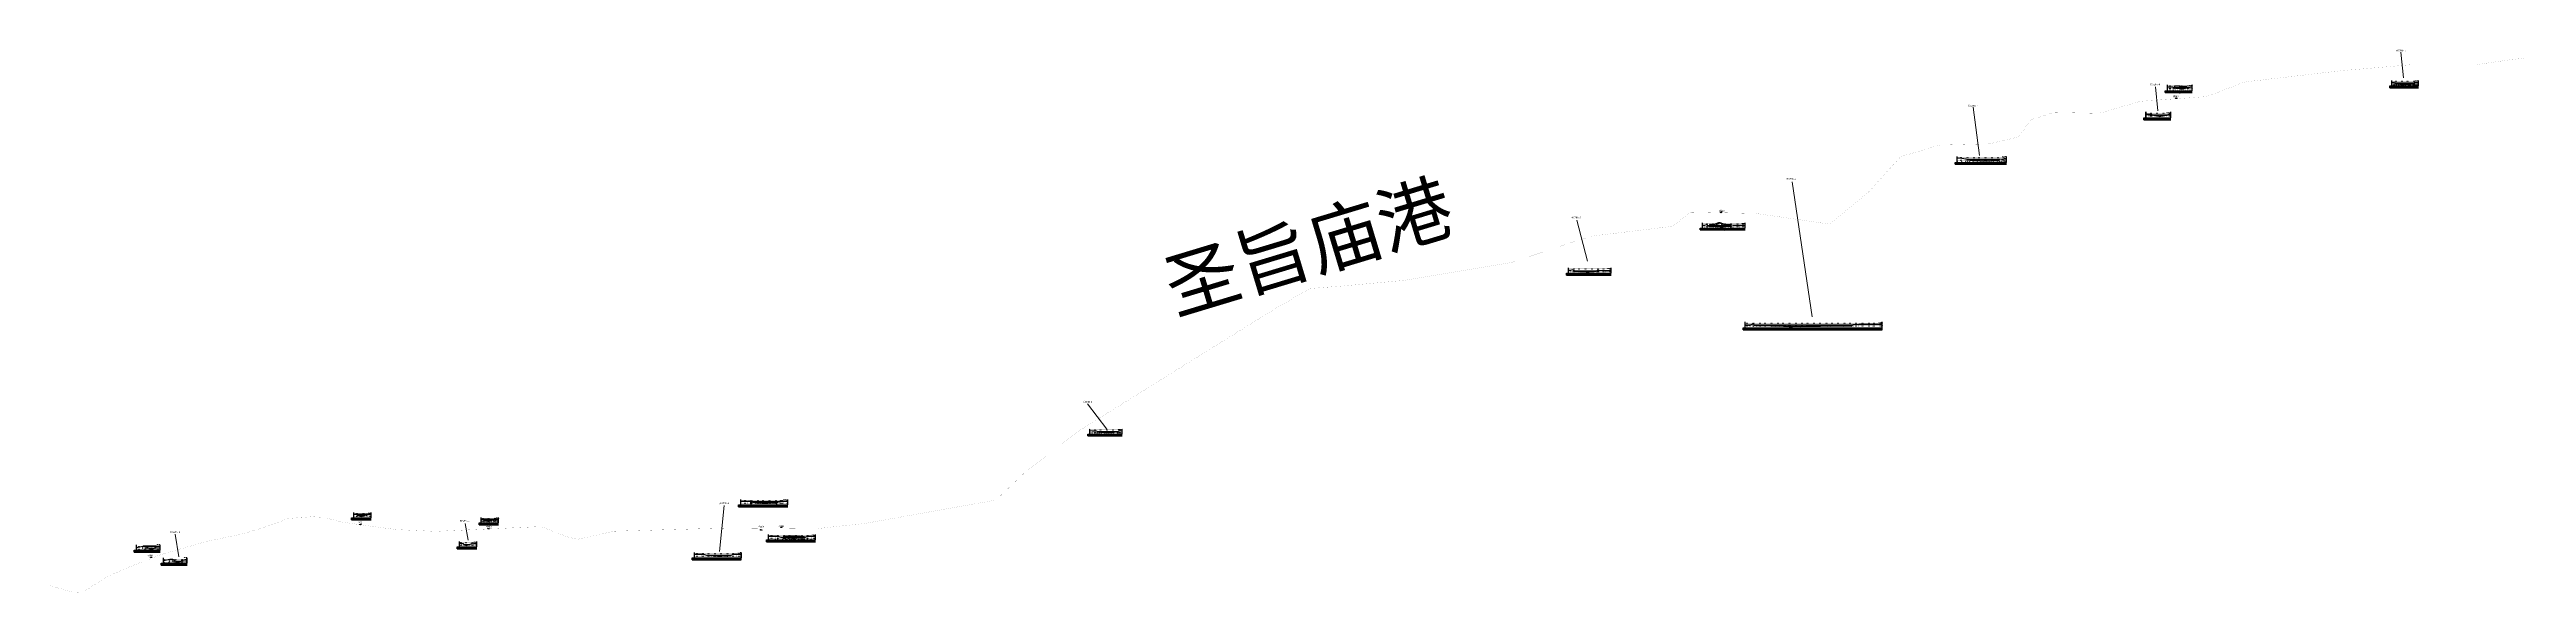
# Model space of a CAD drawing. Extents: x 491419 to 496000, y 3433639 to 3434643.
import ezdxf
from ezdxf.enums import TextEntityAlignment as Align

# ---------------------------------------------------------------- set-up
doc = ezdxf.new("R2010")
doc.units = 0
doc.header["$LTSCALE"] = 0.5
doc.linetypes.add('X4', pattern=[1.6, 0, -1.6])
doc.layers.get('0').update_dxf_attribs({"linetype": 'CONTINUOUS'})
for name, color, linetype in [('DMX', 1, 'CONTINUOUS'), ('zdm1', 2, 'CONTINUOUS'), ('ZDMT5', 3, 'CONTINUOUS'), ('断面线', 7, 'CONTINUOUS'), ('桥梁', 7, 'CONTINUOUS'), ('水位', 4, 'CONTINUOUS'), ('水工建筑物', 7, 'CONTINUOUS'), ('河道名称', 7, 'CONTINUOUS')]:
    doc.layers.add(name, color=color, linetype=linetype)
doc.layers.add('县级河道', color=12, linetype='CONTINUOUS', lineweight=60)
doc.layers.add('断面号', color=7, linetype='CONTINUOUS', lineweight=30)
doc.styles.add('HZ', font='rs.shx', dxfattribs={"width": 0.8, "bigfont": 'hztxt.shx'})
doc.styles.add('stxt', font='txt.shx', dxfattribs={"width": 0.8, "bigfont": 'hztxt.shx'})
doc.styles.add('宋体', font='')
doc.styles.add('微软雅黑', font='msyh.ttf')
doc.styles.get('宋体').set_extended_font_data('SimSun')

# ---------------------------------------------------------------- blocks, each defined once
blk = doc.blocks.new('0806042')
at = {"linetype": 'Continuous'}
blk.add_lwpolyline([(-0.1, 0, 0.2, 0.2, 1), (0.1, 0, 0.2, 0.2, 1)], format="xyseb", close=True, dxfattribs=at)

msp = doc.modelspace()

# ---------------------------------------------------------------- linework, layer by layer
at = {"layer": 'DMX', "linetype": 'Continuous', "flags": 128}
for points in [[(495336.2, 3434573.7), (495340.4, 3434573.6), (495341.9, 3434573.5), (495344.4, 3434573.4), (495346.1, 3434573.4), (495347.1, 3434571.9), (495350.4, 3434571.5), (495353.8, 3434571.2), (495357.4, 3434570.5), (495361.3, 3434569.2), (495365.3, 3434570.2), (495368.9, 3434571.3), (495373.3, 3434571.7), (495377.1, 3434572.9), (495377.3, 3434573.7), (495379, 3434573.8), (495381, 3434574.2)], [(495751.5, 3434581.8), (495754.3, 3434582.5), (495755.9, 3434582.2), (495756.5, 3434580.9), (495759.4, 3434578.9), (495762.9, 3434578.9), (495766.4, 3434578.8), (495769.5, 3434578.7), (495770.9, 3434578.6), (495773.7, 3434578.4), (495776.5, 3434578.4), (495781.4, 3434578.1), (495782.8, 3434578.4), (495784.3, 3434578.6), (495786.2, 3434578.8), (495790.1, 3434579.4), (495791.3, 3434580.1), (495791.8, 3434581), (495793.4, 3434582), (495794.6, 3434582.4), (495796.9, 3434582.4), (495798.5, 3434582.5), (495799.4, 3434581.7)], [(495296.6, 3434523.4), (495300.8, 3434523.4), (495302.3, 3434523.2), (495304.8, 3434523.1), (495306.6, 3434523.2), (495307.5, 3434521.7), (495310.9, 3434521.3), (495314.2, 3434520.9), (495317.9, 3434520.2), (495321.7, 3434519), (495325.7, 3434519.9), (495329.4, 3434521.1), (495333.7, 3434521.4), (495337.6, 3434522.7), (495337.7, 3434523.4), (495339.4, 3434523.6), (495341.4, 3434523.9)], [(494947.6, 3434442.2), (494955.3, 3434442.1), (494962.9, 3434440.9), (494966.8, 3434439.2), (494970.2, 3434438.1), (494976.2, 3434437.8), (494984.4, 3434437.5), (494990.2, 3434437.2), (494995.7, 3434436.9), (495001.8, 3434437.2), (495006.6, 3434437.2), (495009.9, 3434437.3), (495014.3, 3434437.5), (495021.5, 3434437.8), (495024.6, 3434437.9), (495025.9, 3434440.3), (495028.8, 3434440), (495031.9, 3434440.1), (495034.8, 3434441.1), (495036.3, 3434441.2), (495037.5, 3434440.5)], [(494476.3, 3434318), (494480.4, 3434318.2), (494483.4, 3434319.2), (494484.7, 3434319), (494485.3, 3434318), (494488.1, 3434316.4), (494490.1, 3434316.2), (494492.2, 3434316.2), (494495.9, 3434315.9), (494499.5, 3434315.7), (494504, 3434315.5), (494508.4, 3434314.9), (494511.3, 3434315), (494514, 3434315.2), (494518.5, 3434315.5), (494523, 3434315.9), (494527.1, 3434316.2), (494528.3, 3434316.9), (494529.1, 3434318.2), (494530.4, 3434318.5), (494532.7, 3434318.1), (494543.8, 3434317.9), (494554.1, 3434317.8)], [(494228.5, 3434234.6), (494232.6, 3434234.8), (494235.6, 3434235.9), (494236.9, 3434235.6), (494237.5, 3434234.6), (494240.3, 3434233), (494242.3, 3434232.8), (494244.4, 3434232.8), (494248.1, 3434232.5), (494251.7, 3434232.3), (494256.2, 3434232.1), (494260.6, 3434231.5), (494263.5, 3434231.6), (494266.2, 3434231.8), (494270.7, 3434232.1), (494275.2, 3434232.5), (494279.3, 3434232.8), (494280.5, 3434233.5), (494281.3, 3434234.8), (494282.6, 3434235.1), (494284.9, 3434234.7), (494296, 3434234.5), (494306.3, 3434234.4)], [(494555.4, 3434133.7), (494563.1, 3434133.8), (494564.5, 3434133.8), (494568.8, 3434135.6), (494570.2, 3434135.6), (494570.9, 3434134.5), (494573, 3434133), (494575.2, 3434132.6), (494583.3, 3434132.3), (494593.1, 3434132.3), (494602.8, 3434132.1), (494611.5, 3434132), (494618.3, 3434131.8), (494625.5, 3434131.6), (494630.9, 3434131.3), (494636.1, 3434131), (494642.3, 3434130.9), (494647.6, 3434131.2), (494656.9, 3434131), (494667.4, 3434131.5), (494681.3, 3434131.3), (494694.1, 3434131.6), (494707.5, 3434131.7), (494712.8, 3434131.8), (494736.9, 3434132), (494751.9, 3434132.1), (494752.2, 3434133.2), (494753.1, 3434133.8), (494754.6, 3434134.5), (494765.1, 3434134.8), (494789.7, 3434135.1), (494807.9, 3434135.2)], [(493343.2, 3433938.3), (493347.1, 3433937.8), (493352.2, 3433938.1), (493354.6, 3433937.8), (493357.4, 3433936.4), (493358.4, 3433936.7), (493361.4, 3433936), (493364.5, 3433935.5), (493369.9, 3433935), (493372.8, 3433934.8), (493378.1, 3433934.7), (493382.7, 3433934.7), (493387.4, 3433935.5), (493394.1, 3433936.6), (493394.5, 3433936.7), (493396.4, 3433937.7), (493397.4, 3433938), (493399.5, 3433938.3), (493402, 3433938.2)], [(492697.7, 3433808), (492709.7, 3433807.9), (492714.2, 3433807.6), (492723.7, 3433804.8), (492729.1, 3433805), (492731.6, 3433805), (492736.1, 3433804.5), (492739.7, 3433804.1), (492742.6, 3433804), (492744.5, 3433804.1), (492746.9, 3433804.4), (492752.3, 3433804.6), (492755.3, 3433804.7), (492758.4, 3433804.8), (492759.9, 3433805), (492761.4, 3433805.1), (492763.3, 3433805.1), (492769.2, 3433808), (492775.8, 3433807.9), (492783.4, 3433808)], [(491981.9, 3433783.9), (491985.6, 3433783.7), (491988.1, 3433783.2), (491991.4, 3433781), (491993.2, 3433780.4), (491994.8, 3433779.8), (491996, 3433780.2), (491997.3, 3433781.2), (492000.3, 3433781.4), (492004.4, 3433783.3), (492007, 3433782.6), (492010.6, 3433783.8), (492012.9, 3433783.8)], [(492217.6, 3433774.8), (492221.3, 3433774.6), (492223.9, 3433774.1), (492227.1, 3433771.9), (492228.9, 3433771.3), (492230.5, 3433770.7), (492231.8, 3433771.2), (492233.1, 3433772.1), (492236, 3433772.4), (492240.2, 3433774.2), (492242.7, 3433773.6), (492246.3, 3433774.7), (492248.7, 3433774.7)], [(491579.9, 3433722.1), (491591.4, 3433724.6), (491596, 3433724.5), (491598.5, 3433723.2), (491599.7, 3433722), (491602.6, 3433721.4), (491603.6, 3433720), (491605.6, 3433719.8), (491607.4, 3433719.7), (491609, 3433719.9), (491610.1, 3433720.1), (491611, 3433720.4), (491612.9, 3433721.7), (491614.8, 3433722.7), (491616, 3433723), (491619.7, 3433724), (491622.6, 3433724.1)], [(492177.2, 3433730.2), (492180.9, 3433730), (492183.4, 3433729.5), (492186.7, 3433727.3), (492188.5, 3433726.7), (492190.1, 3433726.1), (492191.3, 3433726.6), (492192.7, 3433727.5), (492195.6, 3433727.8), (492199.8, 3433729.6), (492202.3, 3433729), (492205.9, 3433730.1), (492208.2, 3433730.1)], [(492611.9, 3433710.2), (492623.9, 3433710), (492628.4, 3433709.7), (492637.9, 3433706.9), (492643.3, 3433707.2), (492645.8, 3433707.1), (492650.3, 3433706.6), (492653.9, 3433706.2), (492656.8, 3433706.1), (492658.7, 3433706.2), (492661.1, 3433706.5), (492666.5, 3433706.7), (492669.5, 3433706.9), (492672.5, 3433707), (492674.1, 3433707.1), (492675.6, 3433707.2), (492677.5, 3433707.3), (492683.4, 3433710.2), (492690, 3433710.1), (492697.6, 3433710.1)], [(492749.1, 3433743.4), (492761.2, 3433743.3), (492765.7, 3433743), (492775.2, 3433740.2), (492780.6, 3433740.4), (492783.1, 3433740.4), (492787.6, 3433739.9), (492791.2, 3433739.5), (492794.1, 3433739.4), (492796, 3433739.5), (492798.4, 3433739.8), (492803.8, 3433740), (492806.7, 3433740.1), (492809.8, 3433740.2), (492811.4, 3433740.4), (492812.9, 3433740.5), (492814.8, 3433740.5), (492820.7, 3433743.4), (492827.3, 3433743.3), (492834.9, 3433743.4)], [(491629.7, 3433698), (491641.3, 3433700.6), (491645.8, 3433700.5), (491648.3, 3433699.2), (491649.5, 3433698), (491652.4, 3433697.3), (491653.4, 3433696), (491655.4, 3433695.8), (491657.3, 3433695.7), (491658.8, 3433695.9), (491660, 3433696.1), (491660.9, 3433696.4), (491662.7, 3433697.7), (491664.6, 3433698.6), (491665.9, 3433699), (491669.5, 3433700), (491672.5, 3433700)]]:
    msp.add_lwpolyline(points, dxfattribs=at)
at = {"layer": 'zdm1', "linetype": 'X4'}
for p, q in [((495334.7, 3434575.4), (495382.5, 3434575.4)), ((495750, 3434584.2), (495800.9, 3434584.2)), ((495750, 3434579.2), (495800.9, 3434579.2)), ((495334.7, 3434570.4), (495382.5, 3434570.4)), ((495295.1, 3434525.2), (495342.9, 3434525.2)), ((495295.1, 3434520.2), (495342.9, 3434520.2)), ((494946.1, 3434443.1), (495039, 3434443.1)), ((494946.1, 3434438.1), (495039, 3434438.1)), ((494474.8, 3434320.6), (494555.6, 3434320.6)), ((494474.8, 3434315.6), (494555.6, 3434315.6)), ((494227, 3434237.2), (494307.8, 3434237.2)), ((494227, 3434232.2), (494307.8, 3434232.2)), ((494553.9, 3434137.1), (494809.4, 3434137.1)), ((494553.9, 3434132.1), (494809.4, 3434132.1)), ((493341.7, 3433940), (493403.5, 3433940)), ((493341.7, 3433935), (493403.5, 3433935)), ((492696.2, 3433809), (492784.9, 3433809)), ((492696.2, 3433804), (492784.9, 3433804)), ((491980.4, 3433785), (492014.4, 3433785)), ((491980.4, 3433780), (492014.4, 3433780)), ((492216.1, 3433775.9), (492250.2, 3433775.9)), ((492216.1, 3433770.9), (492250.2, 3433770.9)), ((491578.4, 3433724.1), (491624.1, 3433724.1)), ((491578.4, 3433719.1), (491624.1, 3433719.1)), ((492175.7, 3433731.3), (492209.7, 3433731.3)), ((492175.7, 3433726.3), (492209.7, 3433726.3)), ((492610.4, 3433711.1), (492699.1, 3433711.1)), ((492610.4, 3433706.1), (492699.1, 3433706.1)), ((492747.6, 3433744.4), (492836.4, 3433744.4)), ((492747.6, 3433739.4), (492836.4, 3433739.4)), ((491628.2, 3433700.1), (491674, 3433700.1)), ((491628.2, 3433695.1), (491674, 3433695.1))]:
    msp.add_line(p, q, dxfattribs=at)
at = {"layer": 'zdm1', "linetype": 'Continuous'}
for p, q in [((495335.6, 3434566.4), (495335.6, 3434577.4)), ((495335.7, 3434566.4), (495335.7, 3434577.4)), ((495381.4, 3434566.4), (495381.4, 3434577.4)), ((495381.5, 3434566.4), (495381.5, 3434577.4)), ((495747, 3434571.7), (495747, 3434575.2)), ((495747, 3434575.2), (495751.5, 3434575.2)), ((495747, 3434573.7), (495799.9, 3434573.7)), ((495750.9, 3434575.2), (495750.9, 3434585.2)), ((495751, 3434575.2), (495751, 3434585.2)), ((495751, 3434571.7), (495751, 3434575.2)), ((495751.5, 3434575.2), (495799.9, 3434575.2)), ((495799.9, 3434575.2), (495799.9, 3434585.2)), ((495800, 3434575.2), (495800, 3434585.2)), ((495296, 3434516.2), (495296, 3434527.2)), ((495296.1, 3434516.2), (495296.1, 3434527.2)), ((495331.7, 3434566.4), (495336.2, 3434566.4)), ((495331.7, 3434562.9), (495331.7, 3434566.4)), ((495331.7, 3434564.9), (495381.5, 3434564.9)), ((495331.7, 3434562.9), (495381.5, 3434562.9)), ((495335.7, 3434562.9), (495335.7, 3434566.4)), ((495336.2, 3434566.4), (495381.5, 3434566.4)), ((495341.8, 3434516.2), (495341.8, 3434527.2)), ((495341.9, 3434516.2), (495341.9, 3434527.2)), ((495747, 3434571.7), (495799.9, 3434571.7)), ((495292.1, 3434512.7), (495292.1, 3434516.2)), ((495292.1, 3434516.2), (495296.6, 3434516.2)), ((495292.1, 3434514.7), (495341.9, 3434514.7)), ((495292.1, 3434512.7), (495341.9, 3434512.7)), ((495296.1, 3434512.7), (495296.1, 3434516.2)), ((495296.6, 3434516.2), (495341.9, 3434516.2)), ((494947, 3434434.1), (494947, 3434445.1)), ((494947.1, 3434434.1), (494947.1, 3434445.1)), ((495038, 3434434.1), (495038, 3434445.1)), ((495038.1, 3434434.1), (495038.1, 3434445.1)), ((494943.1, 3434430.6), (494943.1, 3434434.1)), ((494943.1, 3434434.1), (494947.6, 3434434.1)), ((494943.1, 3434432.6), (495038, 3434432.6)), ((494943.1, 3434430.6), (495038, 3434430.6)), ((494947.1, 3434430.6), (494947.1, 3434434.1)), ((494947.6, 3434434.1), (495038, 3434434.1)), ((494471.8, 3434312.6), (494476.3, 3434312.6)), ((494471.8, 3434309.1), (494471.8, 3434312.6)), ((494471.8, 3434311.1), (494554.6, 3434311.1)), ((494471.8, 3434309.1), (494554.6, 3434309.1)), ((494475.7, 3434312.6), (494475.7, 3434322.6)), ((494475.8, 3434312.6), (494475.8, 3434322.6)), ((494475.8, 3434309.1), (494475.8, 3434312.6)), ((494476.3, 3434312.6), (494554.6, 3434312.6)), ((494554.6, 3434312.6), (494554.6, 3434322.6)), ((494554.7, 3434312.6), (494554.7, 3434322.6)), ((494224, 3434225.7), (494224, 3434229.2)), ((494224, 3434229.2), (494228.5, 3434229.2)), ((494224, 3434227.7), (494306.8, 3434227.7)), ((494224, 3434225.7), (494306.8, 3434225.7)), ((494227.9, 3434229.2), (494227.9, 3434239.2)), ((494228, 3434229.2), (494228, 3434239.2)), ((494228, 3434225.7), (494228, 3434229.2)), ((494228.5, 3434229.2), (494306.8, 3434229.2)), ((494306.8, 3434229.2), (494306.8, 3434239.2)), ((494306.9, 3434229.2), (494306.9, 3434239.2)), ((494550.9, 3434124.6), (494550.9, 3434128.1)), ((494550.9, 3434128.1), (494555.4, 3434128.1)), ((494550.9, 3434126.6), (494808.4, 3434126.6)), ((494550.9, 3434124.6), (494808.4, 3434124.6)), ((494554.9, 3434128.1), (494554.9, 3434139.1)), ((494554.9, 3434124.6), (494554.9, 3434128.1)), ((494555, 3434128.1), (494555, 3434139.1)), ((494555.4, 3434128.1), (494808.4, 3434128.1)), ((494808.3, 3434128.1), (494808.3, 3434139.1)), ((494808.4, 3434128.1), (494808.4, 3434139.1)), ((493338.7, 3433928.5), (493338.7, 3433932)), ((493338.7, 3433932), (493343.2, 3433932)), ((493342.6, 3433932), (493342.6, 3433941)), ((493342.7, 3433932), (493342.7, 3433941)), ((493342.7, 3433928.5), (493342.7, 3433932)), ((493343.2, 3433932), (493402.5, 3433932)), ((493402.5, 3433932), (493402.5, 3433941)), ((493402.6, 3433932), (493402.6, 3433941)), ((493338.7, 3433930.5), (493402.5, 3433930.5)), ((493338.7, 3433928.5), (493402.5, 3433928.5)), ((492693.2, 3433801), (492697.7, 3433801)), ((492693.2, 3433797.5), (492693.2, 3433801)), ((492693.2, 3433799.5), (492783.9, 3433799.5)), ((492693.2, 3433797.5), (492783.9, 3433797.5)), ((492697.1, 3433801), (492697.1, 3433811)), ((492697.2, 3433801), (492697.2, 3433811)), ((492697.2, 3433797.5), (492697.2, 3433801)), ((492697.7, 3433801), (492783.9, 3433801)), ((492783.9, 3433801), (492783.9, 3433811)), ((492784, 3433801), (492784, 3433811)), ((491977.4, 3433777), (491981.9, 3433777)), ((491977.4, 3433773.5), (491977.4, 3433777)), ((491977.4, 3433775.5), (492013.4, 3433775.5)), ((491977.4, 3433773.5), (492013.4, 3433773.5)), ((491981.3, 3433777), (491981.3, 3433787)), ((491981.4, 3433777), (491981.4, 3433787)), ((491981.4, 3433773.5), (491981.4, 3433777)), ((491981.9, 3433777), (492013.4, 3433777)), ((492013.4, 3433777), (492013.4, 3433787)), ((492013.5, 3433777), (492013.5, 3433787)), ((492213.1, 3433767.9), (492217.6, 3433767.9)), ((492213.1, 3433764.4), (492213.1, 3433767.9)), ((492213.1, 3433766.4), (492249.2, 3433766.4)), ((492213.1, 3433764.4), (492249.2, 3433764.4)), ((492217.1, 3433767.9), (492217.1, 3433777.9)), ((492217.1, 3433764.4), (492217.1, 3433767.9)), ((492217.2, 3433767.9), (492217.2, 3433777.9)), ((492217.6, 3433767.9), (492249.2, 3433767.9)), ((492249.1, 3433767.9), (492249.1, 3433777.9)), ((492249.2, 3433767.9), (492249.2, 3433777.9)), ((491575.4, 3433717.1), (491579.9, 3433717.1)), ((491575.4, 3433713.6), (491575.4, 3433717.1)), ((491575.4, 3433715.6), (491623.1, 3433715.6)), ((491575.4, 3433713.6), (491623.1, 3433713.6)), ((491579.3, 3433717.1), (491579.3, 3433727.1)), ((491579.4, 3433717.1), (491579.4, 3433727.1)), ((491579.4, 3433713.6), (491579.4, 3433717.1)), ((491579.9, 3433717.1), (491623.1, 3433717.1)), ((491623.1, 3433717.1), (491623.1, 3433727.1)), ((491623.2, 3433717.1), (491623.2, 3433727.1)), ((491629.2, 3433693.1), (491629.2, 3433703.1)), ((491629.3, 3433693.1), (491629.3, 3433703.1)), ((491672.9, 3433693.1), (491672.9, 3433703.1)), ((491673, 3433693.1), (491673, 3433703.1)), ((492172.7, 3433719.8), (492172.7, 3433723.3)), ((492172.7, 3433723.3), (492177.2, 3433723.3)), ((492172.7, 3433721.8), (492208.7, 3433721.8)), ((492172.7, 3433719.8), (492208.7, 3433719.8)), ((492176.7, 3433723.3), (492176.7, 3433733.3)), ((492176.7, 3433719.8), (492176.7, 3433723.3)), ((492176.8, 3433723.3), (492176.8, 3433733.3)), ((492177.2, 3433723.3), (492208.7, 3433723.3)), ((492208.7, 3433723.3), (492208.7, 3433733.3)), ((492208.8, 3433723.3), (492208.8, 3433733.3)), ((492607.4, 3433699.6), (492607.4, 3433703.1)), ((492607.4, 3433703.1), (492611.9, 3433703.1)), ((492611.3, 3433703.1), (492611.3, 3433713.1)), ((492611.4, 3433703.1), (492611.4, 3433713.1)), ((492611.4, 3433699.6), (492611.4, 3433703.1)), ((492611.9, 3433703.1), (492698.1, 3433703.1)), ((492698.1, 3433703.1), (492698.1, 3433713.1)), ((492698.2, 3433703.1), (492698.2, 3433713.1)), ((492744.6, 3433736.4), (492749.1, 3433736.4)), ((492744.6, 3433732.9), (492744.6, 3433736.4)), ((492744.6, 3433734.9), (492835.4, 3433734.9)), ((492744.6, 3433732.9), (492835.4, 3433732.9)), ((492748.6, 3433736.4), (492748.6, 3433746.4)), ((492748.6, 3433732.9), (492748.6, 3433736.4)), ((492748.7, 3433736.4), (492748.7, 3433746.4)), ((492749.1, 3433736.4), (492835.4, 3433736.4)), ((492835.4, 3433736.4), (492835.4, 3433746.4)), ((492835.5, 3433736.4), (492835.5, 3433746.4)), ((491625.2, 3433689.6), (491625.2, 3433693.1)), ((491625.2, 3433693.1), (491629.7, 3433693.1)), ((491625.2, 3433691.6), (491673, 3433691.6)), ((491625.2, 3433689.6), (491673, 3433689.6)), ((491629.2, 3433689.6), (491629.2, 3433693.1)), ((491629.7, 3433693.1), (491673, 3433693.1)), ((492607.4, 3433701.6), (492698.1, 3433701.6)), ((492607.4, 3433699.6), (492698.1, 3433699.6))]:
    msp.add_line(p, q, dxfattribs=at)
at = {"layer": 'zdm1', "linetype": 'Continuous', "flags": 128}
for points in [[(495335.7, 3434577.4, 0.1, 0.1, 0), (495335.7, 3434578.4, 0.1, 0.1, 0)], [(495335.7, 3434575.4, 0.1, 0.1, 0), (495335.7, 3434576.4, 0.1, 0.1, 0)], [(495335.7, 3434573.4, 0.1, 0.1, 0), (495335.7, 3434574.4, 0.1, 0.1, 0)], [(495335.7, 3434571.4, 0.1, 0.1, 0), (495335.7, 3434572.4, 0.1, 0.1, 0)], [(495381.5, 3434577.4, 0.1, 0.1, 0), (495381.5, 3434578.4, 0.1, 0.1, 0)], [(495381.5, 3434575.4, 0.1, 0.1, 0), (495381.5, 3434576.4, 0.1, 0.1, 0)], [(495381.5, 3434573.4, 0.1, 0.1, 0), (495381.5, 3434574.4, 0.1, 0.1, 0)], [(495381.5, 3434571.4, 0.1, 0.1, 0), (495381.5, 3434572.4, 0.1, 0.1, 0)], [(495751, 3434584.2, 0.1, 0.1, 0), (495751, 3434585.2, 0.1, 0.1, 0)], [(495751, 3434582.2, 0.1, 0.1, 0), (495751, 3434583.2, 0.1, 0.1, 0)], [(495751, 3434580.2, 0.1, 0.1, 0), (495751, 3434581.2, 0.1, 0.1, 0)], [(495751, 3434578.2, 0.1, 0.1, 0), (495751, 3434579.2, 0.1, 0.1, 0)], [(495751, 3434576.2, 0.1, 0.1, 0), (495751, 3434577.2, 0.1, 0.1, 0)], [(495799.9, 3434584.2, 0.1, 0.1, 0), (495799.9, 3434585.2, 0.1, 0.1, 0)], [(495799.9, 3434582.2, 0.1, 0.1, 0), (495799.9, 3434583.2, 0.1, 0.1, 0)], [(495799.9, 3434580.2, 0.1, 0.1, 0), (495799.9, 3434581.2, 0.1, 0.1, 0)], [(495799.9, 3434578.2, 0.1, 0.1, 0), (495799.9, 3434579.2, 0.1, 0.1, 0)], [(495799.9, 3434576.2, 0.1, 0.1, 0), (495799.9, 3434577.2, 0.1, 0.1, 0)], [(495296.1, 3434527.2, 0.1, 0.1, 0), (495296.1, 3434528.2, 0.1, 0.1, 0)], [(495335.7, 3434569.4, 0.1, 0.1, 0), (495335.7, 3434570.4, 0.1, 0.1, 0)], [(495335.7, 3434567.4, 0.1, 0.1, 0), (495335.7, 3434568.4, 0.1, 0.1, 0)], [(495341.9, 3434527.2, 0.1, 0.1, 0), (495341.9, 3434528.2, 0.1, 0.1, 0)], [(495381.5, 3434569.4, 0.1, 0.1, 0), (495381.5, 3434570.4, 0.1, 0.1, 0)], [(495381.5, 3434567.4, 0.1, 0.1, 0), (495381.5, 3434568.4, 0.1, 0.1, 0)], [(495296.1, 3434525.2, 0.1, 0.1, 0), (495296.1, 3434526.2, 0.1, 0.1, 0)], [(495296.1, 3434523.2, 0.1, 0.1, 0), (495296.1, 3434524.2, 0.1, 0.1, 0)], [(495296.1, 3434521.2, 0.1, 0.1, 0), (495296.1, 3434522.2, 0.1, 0.1, 0)], [(495296.1, 3434519.2, 0.1, 0.1, 0), (495296.1, 3434520.2, 0.1, 0.1, 0)], [(495296.1, 3434517.2, 0.1, 0.1, 0), (495296.1, 3434518.2, 0.1, 0.1, 0)], [(495341.9, 3434525.2, 0.1, 0.1, 0), (495341.9, 3434526.2, 0.1, 0.1, 0)], [(495341.9, 3434523.2, 0.1, 0.1, 0), (495341.9, 3434524.2, 0.1, 0.1, 0)], [(495341.9, 3434521.2, 0.1, 0.1, 0), (495341.9, 3434522.2, 0.1, 0.1, 0)], [(495341.9, 3434519.2, 0.1, 0.1, 0), (495341.9, 3434520.2, 0.1, 0.1, 0)], [(495341.9, 3434517.2, 0.1, 0.1, 0), (495341.9, 3434518.2, 0.1, 0.1, 0)], [(494947.1, 3434445.1, 0.1, 0.1, 0), (494947.1, 3434446.1, 0.1, 0.1, 0)], [(494947.1, 3434443.1, 0.1, 0.1, 0), (494947.1, 3434444.1, 0.1, 0.1, 0)], [(494947.1, 3434441.1, 0.1, 0.1, 0), (494947.1, 3434442.1, 0.1, 0.1, 0)], [(494947.1, 3434439.1, 0.1, 0.1, 0), (494947.1, 3434440.1, 0.1, 0.1, 0)], [(494947.1, 3434437.1, 0.1, 0.1, 0), (494947.1, 3434438.1, 0.1, 0.1, 0)], [(494947.1, 3434435.1, 0.1, 0.1, 0), (494947.1, 3434436.1, 0.1, 0.1, 0)], [(495038, 3434445.1, 0.1, 0.1, 0), (495038, 3434446.1, 0.1, 0.1, 0)], [(495038, 3434443.1, 0.1, 0.1, 0), (495038, 3434444.1, 0.1, 0.1, 0)], [(495038, 3434441.1, 0.1, 0.1, 0), (495038, 3434442.1, 0.1, 0.1, 0)], [(495038, 3434439.1, 0.1, 0.1, 0), (495038, 3434440.1, 0.1, 0.1, 0)], [(495038, 3434437.1, 0.1, 0.1, 0), (495038, 3434438.1, 0.1, 0.1, 0)], [(495038, 3434435.1, 0.1, 0.1, 0), (495038, 3434436.1, 0.1, 0.1, 0)], [(494475.8, 3434321.6, 0.1, 0.1, 0), (494475.8, 3434322.6, 0.1, 0.1, 0)], [(494475.8, 3434319.6, 0.1, 0.1, 0), (494475.8, 3434320.6, 0.1, 0.1, 0)], [(494475.8, 3434317.6, 0.1, 0.1, 0), (494475.8, 3434318.6, 0.1, 0.1, 0)], [(494475.8, 3434315.6, 0.1, 0.1, 0), (494475.8, 3434316.6, 0.1, 0.1, 0)], [(494475.8, 3434313.6, 0.1, 0.1, 0), (494475.8, 3434314.6, 0.1, 0.1, 0)], [(494554.6, 3434321.6, 0.1, 0.1, 0), (494554.6, 3434322.6, 0.1, 0.1, 0)], [(494554.6, 3434319.6, 0.1, 0.1, 0), (494554.6, 3434320.6, 0.1, 0.1, 0)], [(494554.6, 3434317.6, 0.1, 0.1, 0), (494554.6, 3434318.6, 0.1, 0.1, 0)], [(494554.6, 3434315.6, 0.1, 0.1, 0), (494554.6, 3434316.6, 0.1, 0.1, 0)], [(494554.6, 3434313.6, 0.1, 0.1, 0), (494554.6, 3434314.6, 0.1, 0.1, 0)], [(494228, 3434238.2, 0.1, 0.1, 0), (494228, 3434239.2, 0.1, 0.1, 0)], [(494228, 3434236.2, 0.1, 0.1, 0), (494228, 3434237.2, 0.1, 0.1, 0)], [(494228, 3434234.2, 0.1, 0.1, 0), (494228, 3434235.2, 0.1, 0.1, 0)], [(494228, 3434232.2, 0.1, 0.1, 0), (494228, 3434233.2, 0.1, 0.1, 0)], [(494228, 3434230.2, 0.1, 0.1, 0), (494228, 3434231.2, 0.1, 0.1, 0)], [(494306.8, 3434238.2, 0.1, 0.1, 0), (494306.8, 3434239.2, 0.1, 0.1, 0)], [(494306.8, 3434236.2, 0.1, 0.1, 0), (494306.8, 3434237.2, 0.1, 0.1, 0)], [(494306.8, 3434234.2, 0.1, 0.1, 0), (494306.8, 3434235.2, 0.1, 0.1, 0)], [(494306.8, 3434232.2, 0.1, 0.1, 0), (494306.8, 3434233.2, 0.1, 0.1, 0)], [(494306.8, 3434230.2, 0.1, 0.1, 0), (494306.8, 3434231.2, 0.1, 0.1, 0)], [(494554.9, 3434139.1, 0.1, 0.1, 0), (494554.9, 3434140.1, 0.1, 0.1, 0)], [(494554.9, 3434137.1, 0.1, 0.1, 0), (494554.9, 3434138.1, 0.1, 0.1, 0)], [(494554.9, 3434135.1, 0.1, 0.1, 0), (494554.9, 3434136.1, 0.1, 0.1, 0)], [(494554.9, 3434133.1, 0.1, 0.1, 0), (494554.9, 3434134.1, 0.1, 0.1, 0)], [(494554.9, 3434131.1, 0.1, 0.1, 0), (494554.9, 3434132.1, 0.1, 0.1, 0)], [(494554.9, 3434129.1, 0.1, 0.1, 0), (494554.9, 3434130.1, 0.1, 0.1, 0)], [(494808.4, 3434139.1, 0.1, 0.1, 0), (494808.4, 3434140.1, 0.1, 0.1, 0)], [(494808.4, 3434137.1, 0.1, 0.1, 0), (494808.4, 3434138.1, 0.1, 0.1, 0)], [(494808.4, 3434135.1, 0.1, 0.1, 0), (494808.4, 3434136.1, 0.1, 0.1, 0)], [(494808.4, 3434133.1, 0.1, 0.1, 0), (494808.4, 3434134.1, 0.1, 0.1, 0)], [(494808.4, 3434131.1, 0.1, 0.1, 0), (494808.4, 3434132.1, 0.1, 0.1, 0)], [(494808.4, 3434129.1, 0.1, 0.1, 0), (494808.4, 3434130.1, 0.1, 0.1, 0)], [(493342.7, 3433941, 0.1, 0.1, 0), (493342.7, 3433942, 0.1, 0.1, 0)], [(493342.7, 3433939, 0.1, 0.1, 0), (493342.7, 3433940, 0.1, 0.1, 0)], [(493342.7, 3433937, 0.1, 0.1, 0), (493342.7, 3433938, 0.1, 0.1, 0)], [(493342.7, 3433935, 0.1, 0.1, 0), (493342.7, 3433936, 0.1, 0.1, 0)], [(493342.7, 3433933, 0.1, 0.1, 0), (493342.7, 3433934, 0.1, 0.1, 0)], [(493402.5, 3433941, 0.1, 0.1, 0), (493402.5, 3433942, 0.1, 0.1, 0)], [(493402.5, 3433939, 0.1, 0.1, 0), (493402.5, 3433940, 0.1, 0.1, 0)], [(493402.5, 3433937, 0.1, 0.1, 0), (493402.5, 3433938, 0.1, 0.1, 0)], [(493402.5, 3433935, 0.1, 0.1, 0), (493402.5, 3433936, 0.1, 0.1, 0)], [(493402.5, 3433933, 0.1, 0.1, 0), (493402.5, 3433934, 0.1, 0.1, 0)], [(492697.2, 3433810, 0.1, 0.1, 0), (492697.2, 3433811, 0.1, 0.1, 0)], [(492697.2, 3433808, 0.1, 0.1, 0), (492697.2, 3433809, 0.1, 0.1, 0)], [(492697.2, 3433806, 0.1, 0.1, 0), (492697.2, 3433807, 0.1, 0.1, 0)], [(492697.2, 3433804, 0.1, 0.1, 0), (492697.2, 3433805, 0.1, 0.1, 0)], [(492697.2, 3433802, 0.1, 0.1, 0), (492697.2, 3433803, 0.1, 0.1, 0)], [(492783.9, 3433810, 0.1, 0.1, 0), (492783.9, 3433811, 0.1, 0.1, 0)], [(492783.9, 3433808, 0.1, 0.1, 0), (492783.9, 3433809, 0.1, 0.1, 0)], [(492783.9, 3433806, 0.1, 0.1, 0), (492783.9, 3433807, 0.1, 0.1, 0)], [(492783.9, 3433804, 0.1, 0.1, 0), (492783.9, 3433805, 0.1, 0.1, 0)], [(492783.9, 3433802, 0.1, 0.1, 0), (492783.9, 3433803, 0.1, 0.1, 0)], [(491981.4, 3433786, 0.1, 0.1, 0), (491981.4, 3433787, 0.1, 0.1, 0)], [(491981.4, 3433784, 0.1, 0.1, 0), (491981.4, 3433785, 0.1, 0.1, 0)], [(491981.4, 3433782, 0.1, 0.1, 0), (491981.4, 3433783, 0.1, 0.1, 0)], [(491981.4, 3433780, 0.1, 0.1, 0), (491981.4, 3433781, 0.1, 0.1, 0)], [(491981.4, 3433778, 0.1, 0.1, 0), (491981.4, 3433779, 0.1, 0.1, 0)], [(492013.4, 3433786, 0.1, 0.1, 0), (492013.4, 3433787, 0.1, 0.1, 0)], [(492013.4, 3433784, 0.1, 0.1, 0), (492013.4, 3433785, 0.1, 0.1, 0)], [(492013.4, 3433782, 0.1, 0.1, 0), (492013.4, 3433783, 0.1, 0.1, 0)], [(492013.4, 3433780, 0.1, 0.1, 0), (492013.4, 3433781, 0.1, 0.1, 0)], [(492013.4, 3433778, 0.1, 0.1, 0), (492013.4, 3433779, 0.1, 0.1, 0)], [(492217.1, 3433776.9, 0.1, 0.1, 0), (492217.1, 3433777.9, 0.1, 0.1, 0)], [(492217.1, 3433774.9, 0.1, 0.1, 0), (492217.1, 3433775.9, 0.1, 0.1, 0)], [(492217.1, 3433772.9, 0.1, 0.1, 0), (492217.1, 3433773.9, 0.1, 0.1, 0)], [(492217.1, 3433770.9, 0.1, 0.1, 0), (492217.1, 3433771.9, 0.1, 0.1, 0)], [(492217.1, 3433768.9, 0.1, 0.1, 0), (492217.1, 3433769.9, 0.1, 0.1, 0)], [(492249.2, 3433776.9, 0.1, 0.1, 0), (492249.2, 3433777.9, 0.1, 0.1, 0)], [(492249.2, 3433774.9, 0.1, 0.1, 0), (492249.2, 3433775.9, 0.1, 0.1, 0)], [(492249.2, 3433772.9, 0.1, 0.1, 0), (492249.2, 3433773.9, 0.1, 0.1, 0)], [(492249.2, 3433770.9, 0.1, 0.1, 0), (492249.2, 3433771.9, 0.1, 0.1, 0)], [(492249.2, 3433768.9, 0.1, 0.1, 0), (492249.2, 3433769.9, 0.1, 0.1, 0)], [(491579.4, 3433726.1, 0.1, 0.1, 0), (491579.4, 3433727.1, 0.1, 0.1, 0)], [(491579.4, 3433724.1, 0.1, 0.1, 0), (491579.4, 3433725.1, 0.1, 0.1, 0)], [(491579.4, 3433722.1, 0.1, 0.1, 0), (491579.4, 3433723.1, 0.1, 0.1, 0)], [(491579.4, 3433720.1, 0.1, 0.1, 0), (491579.4, 3433721.1, 0.1, 0.1, 0)], [(491579.4, 3433718.1, 0.1, 0.1, 0), (491579.4, 3433719.1, 0.1, 0.1, 0)], [(491623.1, 3433726.1, 0.1, 0.1, 0), (491623.1, 3433727.1, 0.1, 0.1, 0)], [(491623.1, 3433724.1, 0.1, 0.1, 0), (491623.1, 3433725.1, 0.1, 0.1, 0)], [(491623.1, 3433722.1, 0.1, 0.1, 0), (491623.1, 3433723.1, 0.1, 0.1, 0)], [(491623.1, 3433720.1, 0.1, 0.1, 0), (491623.1, 3433721.1, 0.1, 0.1, 0)], [(491623.1, 3433718.1, 0.1, 0.1, 0), (491623.1, 3433719.1, 0.1, 0.1, 0)], [(491629.2, 3433702.1, 0.1, 0.1, 0), (491629.2, 3433703.1, 0.1, 0.1, 0)], [(491673, 3433702.1, 0.1, 0.1, 0), (491673, 3433703.1, 0.1, 0.1, 0)], [(492176.7, 3433732.3, 0.1, 0.1, 0), (492176.7, 3433733.3, 0.1, 0.1, 0)], [(492176.7, 3433730.3, 0.1, 0.1, 0), (492176.7, 3433731.3, 0.1, 0.1, 0)], [(492176.7, 3433728.3, 0.1, 0.1, 0), (492176.7, 3433729.3, 0.1, 0.1, 0)], [(492176.7, 3433726.3, 0.1, 0.1, 0), (492176.7, 3433727.3, 0.1, 0.1, 0)], [(492176.7, 3433724.3, 0.1, 0.1, 0), (492176.7, 3433725.3, 0.1, 0.1, 0)], [(492208.7, 3433732.3, 0.1, 0.1, 0), (492208.7, 3433733.3, 0.1, 0.1, 0)], [(492208.7, 3433730.3, 0.1, 0.1, 0), (492208.7, 3433731.3, 0.1, 0.1, 0)], [(492208.7, 3433728.3, 0.1, 0.1, 0), (492208.7, 3433729.3, 0.1, 0.1, 0)], [(492208.7, 3433726.3, 0.1, 0.1, 0), (492208.7, 3433727.3, 0.1, 0.1, 0)], [(492208.7, 3433724.3, 0.1, 0.1, 0), (492208.7, 3433725.3, 0.1, 0.1, 0)], [(492611.4, 3433712.1, 0.1, 0.1, 0), (492611.4, 3433713.1, 0.1, 0.1, 0)], [(492611.4, 3433710.1, 0.1, 0.1, 0), (492611.4, 3433711.1, 0.1, 0.1, 0)], [(492611.4, 3433708.1, 0.1, 0.1, 0), (492611.4, 3433709.1, 0.1, 0.1, 0)], [(492611.4, 3433706.1, 0.1, 0.1, 0), (492611.4, 3433707.1, 0.1, 0.1, 0)], [(492611.4, 3433704.1, 0.1, 0.1, 0), (492611.4, 3433705.1, 0.1, 0.1, 0)], [(492698.1, 3433712.1, 0.1, 0.1, 0), (492698.1, 3433713.1, 0.1, 0.1, 0)], [(492698.1, 3433710.1, 0.1, 0.1, 0), (492698.1, 3433711.1, 0.1, 0.1, 0)], [(492698.1, 3433708.1, 0.1, 0.1, 0), (492698.1, 3433709.1, 0.1, 0.1, 0)], [(492698.1, 3433706.1, 0.1, 0.1, 0), (492698.1, 3433707.1, 0.1, 0.1, 0)], [(492698.1, 3433704.1, 0.1, 0.1, 0), (492698.1, 3433705.1, 0.1, 0.1, 0)], [(492748.6, 3433745.4, 0.1, 0.1, 0), (492748.6, 3433746.4, 0.1, 0.1, 0)], [(492748.6, 3433743.4, 0.1, 0.1, 0), (492748.6, 3433744.4, 0.1, 0.1, 0)], [(492748.6, 3433741.4, 0.1, 0.1, 0), (492748.6, 3433742.4, 0.1, 0.1, 0)], [(492748.6, 3433739.4, 0.1, 0.1, 0), (492748.6, 3433740.4, 0.1, 0.1, 0)], [(492748.6, 3433737.4, 0.1, 0.1, 0), (492748.6, 3433738.4, 0.1, 0.1, 0)], [(492835.4, 3433745.4, 0.1, 0.1, 0), (492835.4, 3433746.4, 0.1, 0.1, 0)], [(492835.4, 3433743.4, 0.1, 0.1, 0), (492835.4, 3433744.4, 0.1, 0.1, 0)], [(492835.4, 3433741.4, 0.1, 0.1, 0), (492835.4, 3433742.4, 0.1, 0.1, 0)], [(492835.4, 3433739.4, 0.1, 0.1, 0), (492835.4, 3433740.4, 0.1, 0.1, 0)], [(492835.4, 3433737.4, 0.1, 0.1, 0), (492835.4, 3433738.4, 0.1, 0.1, 0)], [(491629.2, 3433700.1, 0.1, 0.1, 0), (491629.2, 3433701.1, 0.1, 0.1, 0)], [(491629.2, 3433698.1, 0.1, 0.1, 0), (491629.2, 3433699.1, 0.1, 0.1, 0)], [(491629.2, 3433696.1, 0.1, 0.1, 0), (491629.2, 3433697.1, 0.1, 0.1, 0)], [(491629.2, 3433694.1, 0.1, 0.1, 0), (491629.2, 3433695.1, 0.1, 0.1, 0)], [(491673, 3433700.1, 0.1, 0.1, 0), (491673, 3433701.1, 0.1, 0.1, 0)], [(491673, 3433698.1, 0.1, 0.1, 0), (491673, 3433699.1, 0.1, 0.1, 0)], [(491673, 3433696.1, 0.1, 0.1, 0), (491673, 3433697.1, 0.1, 0.1, 0)], [(491673, 3433694.1, 0.1, 0.1, 0), (491673, 3433695.1, 0.1, 0.1, 0)]]:
    msp.add_lwpolyline(points, format="xyseb", dxfattribs=at)
at = {"layer": 'ZDMT5', "linetype": 'X4'}
for p, q in [((495336.2, 3434566.4), (495336.2, 3434573.7)), ((495340.4, 3434566.4), (495340.4, 3434573.6)), ((495341.9, 3434566.4), (495341.9, 3434573.5)), ((495344.4, 3434566.4), (495344.4, 3434573.4)), ((495346.1, 3434566.4), (495346.1, 3434573.4)), ((495377.1, 3434566.4), (495377.1, 3434572.9)), ((495377.3, 3434566.4), (495377.3, 3434573.7)), ((495379, 3434566.4), (495379, 3434573.8)), ((495381, 3434566.4), (495381, 3434574.2)), ((495751.5, 3434575.2), (495751.5, 3434581.8)), ((495754.3, 3434575.2), (495754.3, 3434582.5)), ((495755.9, 3434575.2), (495755.9, 3434582.2)), ((495756.5, 3434575.2), (495756.5, 3434580.9)), ((495759.4, 3434575.2), (495759.4, 3434578.9)), ((495762.9, 3434575.2), (495762.9, 3434578.9)), ((495766.4, 3434575.2), (495766.4, 3434578.8)), ((495769.5, 3434575.2), (495769.5, 3434578.7)), ((495770.9, 3434575.2), (495770.9, 3434578.6)), ((495773.7, 3434575.2), (495773.7, 3434578.4)), ((495776.5, 3434575.2), (495776.5, 3434578.4)), ((495781.4, 3434575.2), (495781.4, 3434578.1)), ((495782.8, 3434575.2), (495782.8, 3434578.4)), ((495784.3, 3434575.2), (495784.3, 3434578.6)), ((495786.2, 3434575.2), (495786.2, 3434578.8)), ((495790.1, 3434575.2), (495790.1, 3434579.4)), ((495791.3, 3434575.2), (495791.3, 3434580.1)), ((495791.8, 3434575.2), (495791.8, 3434581)), ((495793.4, 3434575.2), (495793.4, 3434582)), ((495794.6, 3434575.2), (495794.6, 3434582.4)), ((495796.9, 3434575.2), (495796.9, 3434582.4)), ((495798.5, 3434575.2), (495798.5, 3434582.5)), ((495799.4, 3434575.2), (495799.4, 3434581.7)), ((495347.1, 3434566.4), (495347.1, 3434571.9)), ((495350.4, 3434566.4), (495350.4, 3434571.5)), ((495353.8, 3434566.4), (495353.8, 3434571.2)), ((495357.4, 3434566.4), (495357.4, 3434570.5)), ((495361.3, 3434566.4), (495361.3, 3434569.2)), ((495365.3, 3434566.4), (495365.3, 3434570.2)), ((495368.9, 3434566.4), (495368.9, 3434571.3)), ((495373.3, 3434566.4), (495373.3, 3434571.7)), ((495296.6, 3434516.2), (495296.6, 3434523.4)), ((495300.8, 3434516.2), (495300.8, 3434523.4)), ((495302.3, 3434516.2), (495302.3, 3434523.2)), ((495304.8, 3434516.2), (495304.8, 3434523.1)), ((495306.6, 3434516.2), (495306.6, 3434523.2)), ((495307.5, 3434516.2), (495307.5, 3434521.7)), ((495310.9, 3434516.2), (495310.9, 3434521.3)), ((495314.2, 3434516.2), (495314.2, 3434520.9)), ((495317.9, 3434516.2), (495317.9, 3434520.2)), ((495321.7, 3434516.2), (495321.7, 3434519)), ((495325.7, 3434516.2), (495325.7, 3434519.9)), ((495329.4, 3434516.2), (495329.4, 3434521.1)), ((495333.7, 3434516.2), (495333.7, 3434521.4)), ((495337.6, 3434516.2), (495337.6, 3434522.7)), ((495337.7, 3434516.2), (495337.7, 3434523.4)), ((495339.4, 3434516.2), (495339.4, 3434523.6)), ((495341.4, 3434516.2), (495341.4, 3434523.9)), ((494947.6, 3434434.1), (494947.6, 3434442.2)), ((494955.3, 3434434.1), (494955.3, 3434442.1)), ((494962.9, 3434434.1), (494962.9, 3434440.9)), ((494966.8, 3434434.1), (494966.8, 3434439.2)), ((494970.2, 3434434.1), (494970.2, 3434438.1)), ((494976.2, 3434434.1), (494976.2, 3434437.8)), ((494984.4, 3434434.1), (494984.4, 3434437.5)), ((494990.2, 3434434.1), (494990.2, 3434437.2)), ((494995.7, 3434434.1), (494995.7, 3434436.9)), ((495001.8, 3434434.1), (495001.8, 3434437.2)), ((495006.6, 3434434.1), (495006.6, 3434437.2)), ((495009.9, 3434434.1), (495009.9, 3434437.3)), ((495014.3, 3434434.1), (495014.3, 3434437.5)), ((495021.5, 3434434.1), (495021.5, 3434437.8)), ((495024.6, 3434434.1), (495024.6, 3434437.9)), ((495025.9, 3434434.1), (495025.9, 3434440.3)), ((495028.8, 3434434.1), (495028.8, 3434440)), ((495031.9, 3434434.1), (495031.9, 3434440.1)), ((495034.8, 3434434.1), (495034.8, 3434441.1)), ((495036.3, 3434434.1), (495036.3, 3434441.2)), ((495037.5, 3434434.1), (495037.5, 3434440.5)), ((494476.3, 3434312.6), (494476.3, 3434318)), ((494480.4, 3434312.6), (494480.4, 3434318.2)), ((494483.4, 3434312.6), (494483.4, 3434319.2)), ((494484.7, 3434312.6), (494484.7, 3434319)), ((494485.3, 3434312.6), (494485.3, 3434318)), ((494488.1, 3434312.6), (494488.1, 3434316.4)), ((494490.1, 3434312.6), (494490.1, 3434316.2)), ((494492.2, 3434312.6), (494492.2, 3434316.2)), ((494495.9, 3434312.6), (494495.9, 3434315.9)), ((494499.5, 3434312.6), (494499.5, 3434315.7)), ((494504, 3434312.6), (494504, 3434315.5)), ((494508.4, 3434312.6), (494508.4, 3434314.9)), ((494511.3, 3434312.6), (494511.3, 3434315)), ((494514, 3434312.6), (494514, 3434315.2)), ((494518.5, 3434312.6), (494518.5, 3434315.5)), ((494523, 3434312.6), (494523, 3434315.9)), ((494527.1, 3434312.6), (494527.1, 3434316.2)), ((494528.3, 3434312.6), (494528.3, 3434316.9)), ((494529.1, 3434312.6), (494529.1, 3434318.2)), ((494530.4, 3434312.6), (494530.4, 3434318.5)), ((494532.7, 3434312.6), (494532.7, 3434318.1)), ((494543.8, 3434312.6), (494543.8, 3434317.9)), ((494554.1, 3434312.6), (494554.1, 3434317.8)), ((494228.5, 3434229.2), (494228.5, 3434234.6)), ((494232.6, 3434229.2), (494232.6, 3434234.8)), ((494235.6, 3434229.2), (494235.6, 3434235.9)), ((494236.9, 3434229.2), (494236.9, 3434235.6)), ((494237.5, 3434229.2), (494237.5, 3434234.6)), ((494240.3, 3434229.2), (494240.3, 3434233)), ((494242.3, 3434229.2), (494242.3, 3434232.8)), ((494244.4, 3434229.2), (494244.4, 3434232.8)), ((494248.1, 3434229.2), (494248.1, 3434232.5)), ((494251.7, 3434229.2), (494251.7, 3434232.3)), ((494256.2, 3434229.2), (494256.2, 3434232.1)), ((494260.6, 3434229.2), (494260.6, 3434231.5)), ((494263.5, 3434229.2), (494263.5, 3434231.6)), ((494266.2, 3434229.2), (494266.2, 3434231.8)), ((494270.7, 3434229.2), (494270.7, 3434232.1)), ((494275.2, 3434229.2), (494275.2, 3434232.5)), ((494279.3, 3434229.2), (494279.3, 3434232.8)), ((494280.5, 3434229.2), (494280.5, 3434233.5)), ((494281.3, 3434229.2), (494281.3, 3434234.8)), ((494282.6, 3434229.2), (494282.6, 3434235.1)), ((494284.9, 3434229.2), (494284.9, 3434234.7)), ((494296, 3434229.2), (494296, 3434234.5)), ((494306.3, 3434229.2), (494306.3, 3434234.4)), ((494555.4, 3434128.1), (494555.4, 3434133.7)), ((494563.1, 3434128.1), (494563.1, 3434133.8)), ((494564.5, 3434128.1), (494564.5, 3434133.8)), ((494568.8, 3434128.1), (494568.8, 3434135.6)), ((494570.2, 3434128.1), (494570.2, 3434135.6)), ((494570.9, 3434128.1), (494570.9, 3434134.5)), ((494573, 3434128.1), (494573, 3434133)), ((494575.2, 3434128.1), (494575.2, 3434132.6)), ((494583.3, 3434128.1), (494583.3, 3434132.3)), ((494593.1, 3434128.1), (494593.1, 3434132.3)), ((494602.8, 3434128.1), (494602.8, 3434132.1)), ((494611.5, 3434128.1), (494611.5, 3434132)), ((494618.3, 3434128.1), (494618.3, 3434131.8)), ((494625.5, 3434128.1), (494625.5, 3434131.6)), ((494630.9, 3434128.1), (494630.9, 3434131.3)), ((494636.1, 3434128.1), (494636.1, 3434131)), ((494642.3, 3434128.1), (494642.3, 3434130.9)), ((494647.6, 3434128.1), (494647.6, 3434131.2)), ((494656.9, 3434128.1), (494656.9, 3434131)), ((494667.4, 3434128.1), (494667.4, 3434131.5)), ((494681.3, 3434128.1), (494681.3, 3434131.3)), ((494694.1, 3434128.1), (494694.1, 3434131.6)), ((494707.5, 3434128.1), (494707.5, 3434131.7)), ((494712.8, 3434128.1), (494712.8, 3434131.8)), ((494736.9, 3434128.1), (494736.9, 3434132)), ((494751.9, 3434128.1), (494751.9, 3434132.1)), ((494752.2, 3434128.1), (494752.2, 3434133.2)), ((494753.1, 3434128.1), (494753.1, 3434133.8)), ((494754.6, 3434128.1), (494754.6, 3434134.5)), ((494765.1, 3434128.1), (494765.1, 3434134.8)), ((494789.7, 3434128.1), (494789.7, 3434135.1)), ((494807.9, 3434128.1), (494807.9, 3434135.2)), ((493343.2, 3433932), (493343.2, 3433938.3)), ((493347.1, 3433932), (493347.1, 3433937.8)), ((493352.2, 3433932), (493352.2, 3433938.1)), ((493354.6, 3433932), (493354.6, 3433937.8)), ((493357.4, 3433932), (493357.4, 3433936.4)), ((493358.4, 3433932), (493358.4, 3433936.7)), ((493361.4, 3433932), (493361.4, 3433936)), ((493364.5, 3433932), (493364.5, 3433935.5)), ((493369.9, 3433932), (493369.9, 3433935)), ((493372.8, 3433932), (493372.8, 3433934.8)), ((493378.1, 3433932), (493378.1, 3433934.7)), ((493382.7, 3433932), (493382.7, 3433934.7)), ((493387.4, 3433932), (493387.4, 3433935.5)), ((493394.1, 3433932), (493394.1, 3433936.6)), ((493394.5, 3433932), (493394.5, 3433936.7)), ((493396.4, 3433932), (493396.4, 3433937.7)), ((493397.4, 3433932), (493397.4, 3433938)), ((493399.5, 3433932), (493399.5, 3433938.3)), ((493402, 3433932), (493402, 3433938.2)), ((492697.7, 3433801), (492697.7, 3433808)), ((492709.7, 3433801), (492709.7, 3433807.9)), ((492714.2, 3433801), (492714.2, 3433807.6)), ((492723.7, 3433801), (492723.7, 3433804.8)), ((492729.1, 3433801), (492729.1, 3433805)), ((492731.6, 3433801), (492731.6, 3433805)), ((492736.1, 3433801), (492736.1, 3433804.5)), ((492739.7, 3433801), (492739.7, 3433804.1)), ((492742.6, 3433801), (492742.6, 3433804)), ((492744.5, 3433801), (492744.5, 3433804.1)), ((492746.9, 3433801), (492746.9, 3433804.4)), ((492752.3, 3433801), (492752.3, 3433804.6)), ((492755.3, 3433801), (492755.3, 3433804.7)), ((492758.4, 3433801), (492758.4, 3433804.8)), ((492759.9, 3433801), (492759.9, 3433805)), ((492761.4, 3433801), (492761.4, 3433805.1)), ((492763.3, 3433801), (492763.3, 3433805.1)), ((492769.2, 3433801), (492769.2, 3433808)), ((492775.8, 3433801), (492775.8, 3433807.9)), ((492783.4, 3433801), (492783.4, 3433808)), ((491981.9, 3433777), (491981.9, 3433783.9)), ((491985.6, 3433777), (491985.6, 3433783.7)), ((491988.1, 3433777), (491988.1, 3433783.2)), ((491991.4, 3433777), (491991.4, 3433781)), ((491993.2, 3433777), (491993.2, 3433780.4)), ((491994.8, 3433777), (491994.8, 3433779.8)), ((491996, 3433777), (491996, 3433780.2)), ((491997.3, 3433777), (491997.3, 3433781.2)), ((492000.3, 3433777), (492000.3, 3433781.4)), ((492004.4, 3433777), (492004.4, 3433783.3)), ((492007, 3433777), (492007, 3433782.6)), ((492010.6, 3433777), (492010.6, 3433783.8)), ((492012.9, 3433777), (492012.9, 3433783.8)), ((492217.6, 3433767.9), (492217.6, 3433774.8)), ((492221.3, 3433767.9), (492221.3, 3433774.6)), ((492223.9, 3433767.9), (492223.9, 3433774.1)), ((492227.1, 3433767.9), (492227.1, 3433771.9)), ((492228.9, 3433767.9), (492228.9, 3433771.3)), ((492230.5, 3433767.9), (492230.5, 3433770.7)), ((492231.8, 3433767.9), (492231.8, 3433771.2)), ((492233.1, 3433767.9), (492233.1, 3433772.1)), ((492236, 3433767.9), (492236, 3433772.4)), ((492240.2, 3433767.9), (492240.2, 3433774.2)), ((492242.7, 3433767.9), (492242.7, 3433773.6)), ((492246.3, 3433767.9), (492246.3, 3433774.7)), ((492248.7, 3433767.9), (492248.7, 3433774.7)), ((491579.9, 3433717.1), (491579.9, 3433722.1)), ((491591.4, 3433717.1), (491591.4, 3433724.6)), ((491596, 3433717.1), (491596, 3433724.5)), ((491598.5, 3433717.1), (491598.5, 3433723.2)), ((491599.7, 3433717.1), (491599.7, 3433722)), ((491602.6, 3433717.1), (491602.6, 3433721.4)), ((491603.6, 3433717.1), (491603.6, 3433720)), ((491605.6, 3433717.1), (491605.6, 3433719.8)), ((491607.4, 3433717.1), (491607.4, 3433719.7)), ((491609, 3433717.1), (491609, 3433719.9)), ((491610.1, 3433717.1), (491610.1, 3433720.1)), ((491611, 3433717.1), (491611, 3433720.4)), ((491612.9, 3433717.1), (491612.9, 3433721.7)), ((491614.8, 3433717.1), (491614.8, 3433722.7)), ((491616, 3433717.1), (491616, 3433723)), ((491619.7, 3433717.1), (491619.7, 3433724)), ((491622.6, 3433717.1), (491622.6, 3433724.1)), ((492177.2, 3433723.3), (492177.2, 3433730.2)), ((492180.9, 3433723.3), (492180.9, 3433730)), ((492183.4, 3433723.3), (492183.4, 3433729.5)), ((492186.7, 3433723.3), (492186.7, 3433727.3)), ((492188.5, 3433723.3), (492188.5, 3433726.7)), ((492190.1, 3433723.3), (492190.1, 3433726.1)), ((492191.3, 3433723.3), (492191.3, 3433726.6)), ((492192.7, 3433723.3), (492192.7, 3433727.5)), ((492195.6, 3433723.3), (492195.6, 3433727.8)), ((492199.8, 3433723.3), (492199.8, 3433729.6)), ((492202.3, 3433723.3), (492202.3, 3433729)), ((492205.9, 3433723.3), (492205.9, 3433730.1)), ((492208.2, 3433723.3), (492208.2, 3433730.1)), ((492611.9, 3433703.1), (492611.9, 3433710.2)), ((492623.9, 3433703.1), (492623.9, 3433710)), ((492628.4, 3433703.1), (492628.4, 3433709.7)), ((492637.9, 3433703.1), (492637.9, 3433706.9)), ((492643.3, 3433703.1), (492643.3, 3433707.2)), ((492645.8, 3433703.1), (492645.8, 3433707.1)), ((492650.3, 3433703.1), (492650.3, 3433706.6)), ((492653.9, 3433703.1), (492653.9, 3433706.2)), ((492656.8, 3433703.1), (492656.8, 3433706.1)), ((492658.7, 3433703.1), (492658.7, 3433706.2)), ((492661.1, 3433703.1), (492661.1, 3433706.5)), ((492666.5, 3433703.1), (492666.5, 3433706.7)), ((492669.5, 3433703.1), (492669.5, 3433706.9)), ((492672.5, 3433703.1), (492672.5, 3433707)), ((492674.1, 3433703.1), (492674.1, 3433707.1)), ((492675.6, 3433703.1), (492675.6, 3433707.2)), ((492677.5, 3433703.1), (492677.5, 3433707.3)), ((492683.4, 3433703.1), (492683.4, 3433710.2)), ((492690, 3433703.1), (492690, 3433710.1)), ((492697.6, 3433703.1), (492697.6, 3433710.1)), ((492749.1, 3433736.4), (492749.1, 3433743.4)), ((492761.2, 3433736.4), (492761.2, 3433743.3)), ((492765.7, 3433736.4), (492765.7, 3433743)), ((492775.2, 3433736.4), (492775.2, 3433740.2)), ((492780.6, 3433736.4), (492780.6, 3433740.4)), ((492783.1, 3433736.4), (492783.1, 3433740.4)), ((492787.6, 3433736.4), (492787.6, 3433739.9)), ((492791.2, 3433736.4), (492791.2, 3433739.5)), ((492794.1, 3433736.4), (492794.1, 3433739.4)), ((492796, 3433736.4), (492796, 3433739.5)), ((492798.4, 3433736.4), (492798.4, 3433739.8)), ((492803.8, 3433736.4), (492803.8, 3433740)), ((492806.7, 3433736.4), (492806.7, 3433740.1)), ((492809.8, 3433736.4), (492809.8, 3433740.2)), ((492811.4, 3433736.4), (492811.4, 3433740.4)), ((492812.9, 3433736.4), (492812.9, 3433740.5)), ((492814.8, 3433736.4), (492814.8, 3433740.5)), ((492820.7, 3433736.4), (492820.7, 3433743.4)), ((492827.3, 3433736.4), (492827.3, 3433743.3)), ((492834.9, 3433736.4), (492834.9, 3433743.4)), ((491629.7, 3433693.1), (491629.7, 3433698)), ((491641.3, 3433693.1), (491641.3, 3433700.6)), ((491645.8, 3433693.1), (491645.8, 3433700.5)), ((491648.3, 3433693.1), (491648.3, 3433699.2)), ((491649.5, 3433693.1), (491649.5, 3433698)), ((491652.4, 3433693.1), (491652.4, 3433697.3)), ((491653.4, 3433693.1), (491653.4, 3433696)), ((491655.4, 3433693.1), (491655.4, 3433695.8)), ((491657.3, 3433693.1), (491657.3, 3433695.7)), ((491658.8, 3433693.1), (491658.8, 3433695.9)), ((491660, 3433693.1), (491660, 3433696.1)), ((491660.9, 3433693.1), (491660.9, 3433696.4)), ((491662.7, 3433693.1), (491662.7, 3433697.7)), ((491664.6, 3433693.1), (491664.6, 3433698.6)), ((491665.9, 3433693.1), (491665.9, 3433699)), ((491669.5, 3433693.1), (491669.5, 3433700)), ((491672.5, 3433693.1), (491672.5, 3433700))]:
    msp.add_line(p, q, dxfattribs=at)
at = {"layer": 'ZDMT5', "linetype": 'Continuous'}
for p, q in [((495751.5, 3434571.7), (495751.5, 3434575.2)), ((495754.3, 3434571.7), (495754.3, 3434575.2)), ((495755.9, 3434571.7), (495755.9, 3434575.2)), ((495756.5, 3434571.7), (495756.5, 3434575.2)), ((495759.4, 3434571.7), (495759.4, 3434575.2)), ((495762.9, 3434571.7), (495762.9, 3434575.2)), ((495766.4, 3434571.7), (495766.4, 3434575.2)), ((495769.5, 3434571.7), (495769.5, 3434575.2)), ((495770.9, 3434571.7), (495770.9, 3434575.2)), ((495773.7, 3434571.7), (495773.7, 3434575.2)), ((495776.5, 3434571.7), (495776.5, 3434575.2)), ((495781.4, 3434571.7), (495781.4, 3434575.2)), ((495782.8, 3434571.7), (495782.8, 3434575.2)), ((495784.3, 3434571.7), (495784.3, 3434575.2)), ((495786.2, 3434571.7), (495786.2, 3434575.2)), ((495790.1, 3434571.7), (495790.1, 3434575.2)), ((495791.3, 3434571.7), (495791.3, 3434575.2)), ((495791.8, 3434571.7), (495791.8, 3434575.2)), ((495793.4, 3434571.7), (495793.4, 3434575.2)), ((495794.6, 3434571.7), (495794.6, 3434575.2)), ((495796.9, 3434571.7), (495796.9, 3434575.2)), ((495798.5, 3434571.7), (495798.5, 3434575.2)), ((495799.4, 3434571.7), (495799.4, 3434575.2)), ((495336.2, 3434562.9), (495336.2, 3434566.4)), ((495340.4, 3434562.9), (495340.4, 3434566.4)), ((495341.9, 3434562.9), (495341.9, 3434566.4)), ((495344.4, 3434562.9), (495344.4, 3434566.4)), ((495346.1, 3434562.9), (495346.1, 3434566.4)), ((495347.1, 3434562.9), (495347.1, 3434566.4)), ((495350.4, 3434562.9), (495350.4, 3434566.4)), ((495353.8, 3434562.9), (495353.8, 3434566.4)), ((495357.4, 3434562.9), (495357.4, 3434566.4)), ((495361.3, 3434562.9), (495361.3, 3434566.4)), ((495365.3, 3434562.9), (495365.3, 3434566.4)), ((495368.9, 3434562.9), (495368.9, 3434566.4)), ((495373.3, 3434562.9), (495373.3, 3434566.4)), ((495377.1, 3434562.9), (495377.1, 3434566.4)), ((495379, 3434562.9), (495379, 3434566.4)), ((495381, 3434562.9), (495381, 3434566.4)), ((495296.6, 3434512.7), (495296.6, 3434516.2)), ((495300.8, 3434512.7), (495300.8, 3434516.2)), ((495302.3, 3434512.7), (495302.3, 3434516.2)), ((495304.8, 3434512.7), (495304.8, 3434516.2)), ((495306.6, 3434512.7), (495306.6, 3434516.2)), ((495307.5, 3434512.7), (495307.5, 3434516.2)), ((495310.9, 3434512.7), (495310.9, 3434516.2)), ((495314.2, 3434512.7), (495314.2, 3434516.2)), ((495317.9, 3434512.7), (495317.9, 3434516.2)), ((495321.7, 3434512.7), (495321.7, 3434516.2)), ((495325.7, 3434512.7), (495325.7, 3434516.2)), ((495329.4, 3434512.7), (495329.4, 3434516.2)), ((495333.7, 3434512.7), (495333.7, 3434516.2)), ((495337.6, 3434512.7), (495337.6, 3434516.2)), ((495339.4, 3434512.7), (495339.4, 3434516.2)), ((495341.4, 3434512.7), (495341.4, 3434516.2)), ((494947.6, 3434430.6), (494947.6, 3434434.1)), ((494955.3, 3434430.6), (494955.3, 3434434.1)), ((494962.9, 3434430.6), (494962.9, 3434434.1)), ((494966.8, 3434430.6), (494966.8, 3434434.1)), ((494970.2, 3434430.6), (494970.2, 3434434.1)), ((494976.2, 3434430.6), (494976.2, 3434434.1)), ((494984.4, 3434430.6), (494984.4, 3434434.1)), ((494990.2, 3434430.6), (494990.2, 3434434.1)), ((494995.7, 3434430.6), (494995.7, 3434434.1)), ((495001.8, 3434430.6), (495001.8, 3434434.1)), ((495006.6, 3434430.6), (495006.6, 3434434.1)), ((495009.9, 3434430.6), (495009.9, 3434434.1)), ((495014.3, 3434430.6), (495014.3, 3434434.1)), ((495021.5, 3434430.6), (495021.5, 3434434.1)), ((495024.6, 3434430.6), (495024.6, 3434434.1)), ((495025.9, 3434430.6), (495025.9, 3434434.1)), ((495028.8, 3434430.6), (495028.8, 3434434.1)), ((495031.9, 3434430.6), (495031.9, 3434434.1)), ((495034.8, 3434430.6), (495034.8, 3434434.1)), ((495036.3, 3434430.6), (495036.3, 3434434.1)), ((495037.5, 3434430.6), (495037.5, 3434434.1)), ((494476.3, 3434309.1), (494476.3, 3434312.6)), ((494480.4, 3434309.1), (494480.4, 3434312.6)), ((494483.4, 3434309.1), (494483.4, 3434312.6)), ((494484.7, 3434309.1), (494484.7, 3434312.6)), ((494485.3, 3434309.1), (494485.3, 3434312.6)), ((494488.1, 3434309.1), (494488.1, 3434312.6)), ((494490.1, 3434309.1), (494490.1, 3434312.6)), ((494492.2, 3434309.1), (494492.2, 3434312.6)), ((494495.9, 3434309.1), (494495.9, 3434312.6)), ((494499.5, 3434309.1), (494499.5, 3434312.6)), ((494504, 3434309.1), (494504, 3434312.6)), ((494508.4, 3434309.1), (494508.4, 3434312.6)), ((494511.3, 3434309.1), (494511.3, 3434312.6)), ((494514, 3434309.1), (494514, 3434312.6)), ((494518.5, 3434309.1), (494518.5, 3434312.6)), ((494523, 3434309.1), (494523, 3434312.6)), ((494527.1, 3434309.1), (494527.1, 3434312.6)), ((494528.3, 3434309.1), (494528.3, 3434312.6)), ((494529.1, 3434309.1), (494529.1, 3434312.6)), ((494530.4, 3434309.1), (494530.4, 3434312.6)), ((494532.7, 3434309.1), (494532.7, 3434312.6)), ((494543.8, 3434309.1), (494543.8, 3434312.6)), ((494554.1, 3434309.1), (494554.1, 3434312.6)), ((494228.5, 3434225.7), (494228.5, 3434229.2)), ((494232.6, 3434225.7), (494232.6, 3434229.2)), ((494235.6, 3434225.7), (494235.6, 3434229.2)), ((494236.9, 3434225.7), (494236.9, 3434229.2)), ((494237.5, 3434225.7), (494237.5, 3434229.2)), ((494240.3, 3434225.7), (494240.3, 3434229.2)), ((494242.3, 3434225.7), (494242.3, 3434229.2)), ((494244.4, 3434225.7), (494244.4, 3434229.2)), ((494248.1, 3434225.7), (494248.1, 3434229.2)), ((494251.7, 3434225.7), (494251.7, 3434229.2)), ((494256.2, 3434225.7), (494256.2, 3434229.2)), ((494260.6, 3434225.7), (494260.6, 3434229.2)), ((494263.5, 3434225.7), (494263.5, 3434229.2)), ((494266.2, 3434225.7), (494266.2, 3434229.2)), ((494270.7, 3434225.7), (494270.7, 3434229.2)), ((494275.2, 3434225.7), (494275.2, 3434229.2)), ((494279.3, 3434225.7), (494279.3, 3434229.2)), ((494280.5, 3434225.7), (494280.5, 3434229.2)), ((494281.3, 3434225.7), (494281.3, 3434229.2)), ((494282.6, 3434225.7), (494282.6, 3434229.2)), ((494284.9, 3434225.7), (494284.9, 3434229.2)), ((494296, 3434225.7), (494296, 3434229.2)), ((494306.3, 3434225.7), (494306.3, 3434229.2)), ((494555.4, 3434124.6), (494555.4, 3434128.1)), ((494563.1, 3434124.6), (494563.1, 3434128.1)), ((494564.5, 3434124.6), (494564.5, 3434128.1)), ((494568.8, 3434124.6), (494568.8, 3434128.1)), ((494570.2, 3434124.6), (494570.2, 3434128.1)), ((494570.9, 3434124.6), (494570.9, 3434128.1)), ((494573, 3434124.6), (494573, 3434128.1)), ((494575.2, 3434124.6), (494575.2, 3434128.1)), ((494583.3, 3434124.6), (494583.3, 3434128.1)), ((494593.1, 3434124.6), (494593.1, 3434128.1)), ((494602.8, 3434124.6), (494602.8, 3434128.1)), ((494611.5, 3434124.6), (494611.5, 3434128.1)), ((494618.3, 3434124.6), (494618.3, 3434128.1)), ((494625.5, 3434124.6), (494625.5, 3434128.1)), ((494630.9, 3434124.6), (494630.9, 3434128.1)), ((494636.1, 3434124.6), (494636.1, 3434128.1)), ((494642.3, 3434124.6), (494642.3, 3434128.1)), ((494647.6, 3434124.6), (494647.6, 3434128.1)), ((494656.9, 3434124.6), (494656.9, 3434128.1)), ((494667.4, 3434124.6), (494667.4, 3434128.1)), ((494681.3, 3434124.6), (494681.3, 3434128.1)), ((494694.1, 3434124.6), (494694.1, 3434128.1)), ((494707.5, 3434124.6), (494707.5, 3434128.1)), ((494712.8, 3434124.6), (494712.8, 3434128.1)), ((494736.9, 3434124.6), (494736.9, 3434128.1)), ((494751.9, 3434124.6), (494751.9, 3434128.1)), ((494753.1, 3434124.6), (494753.1, 3434128.1)), ((494754.6, 3434124.6), (494754.6, 3434128.1)), ((494765.1, 3434124.6), (494765.1, 3434128.1)), ((494789.7, 3434124.6), (494789.7, 3434128.1)), ((494807.9, 3434124.6), (494807.9, 3434128.1)), ((493343.2, 3433928.5), (493343.2, 3433932)), ((493347.1, 3433928.5), (493347.1, 3433932)), ((493352.2, 3433928.5), (493352.2, 3433932)), ((493354.6, 3433928.5), (493354.6, 3433932)), ((493357.4, 3433928.5), (493357.4, 3433932)), ((493358.4, 3433928.5), (493358.4, 3433932)), ((493361.4, 3433928.5), (493361.4, 3433932)), ((493364.5, 3433928.5), (493364.5, 3433932)), ((493369.9, 3433928.5), (493369.9, 3433932)), ((493372.8, 3433928.5), (493372.8, 3433932)), ((493378.1, 3433928.5), (493378.1, 3433932)), ((493382.7, 3433928.5), (493382.7, 3433932)), ((493387.4, 3433928.5), (493387.4, 3433932)), ((493394.1, 3433928.5), (493394.1, 3433932)), ((493394.5, 3433928.5), (493394.5, 3433932)), ((493396.4, 3433928.5), (493396.4, 3433932)), ((493397.4, 3433928.5), (493397.4, 3433932)), ((493399.5, 3433928.5), (493399.5, 3433932)), ((493402, 3433928.5), (493402, 3433932)), ((492697.7, 3433797.5), (492697.7, 3433801)), ((492709.7, 3433797.5), (492709.7, 3433801)), ((492714.2, 3433797.5), (492714.2, 3433801)), ((492723.7, 3433797.5), (492723.7, 3433801)), ((492729.1, 3433797.5), (492729.1, 3433801)), ((492731.6, 3433797.5), (492731.6, 3433801)), ((492736.1, 3433797.5), (492736.1, 3433801)), ((492739.7, 3433797.5), (492739.7, 3433801)), ((492742.6, 3433797.5), (492742.6, 3433801)), ((492744.5, 3433797.5), (492744.5, 3433801)), ((492746.9, 3433797.5), (492746.9, 3433801)), ((492752.3, 3433797.5), (492752.3, 3433801)), ((492755.3, 3433797.5), (492755.3, 3433801)), ((492758.4, 3433797.5), (492758.4, 3433801)), ((492759.9, 3433797.5), (492759.9, 3433801)), ((492761.4, 3433797.5), (492761.4, 3433801)), ((492763.3, 3433797.5), (492763.3, 3433801)), ((492769.2, 3433797.5), (492769.2, 3433801)), ((492775.8, 3433797.5), (492775.8, 3433801)), ((492783.4, 3433797.5), (492783.4, 3433801)), ((491981.9, 3433773.5), (491981.9, 3433777)), ((491985.6, 3433773.5), (491985.6, 3433777)), ((491988.1, 3433773.5), (491988.1, 3433777)), ((491991.4, 3433773.5), (491991.4, 3433777)), ((491993.2, 3433773.5), (491993.2, 3433777)), ((491994.8, 3433773.5), (491994.8, 3433777)), ((491996, 3433773.5), (491996, 3433777)), ((491997.3, 3433773.5), (491997.3, 3433777)), ((492000.3, 3433773.5), (492000.3, 3433777)), ((492004.4, 3433773.5), (492004.4, 3433777)), ((492007, 3433773.5), (492007, 3433777)), ((492010.6, 3433773.5), (492010.6, 3433777)), ((492012.9, 3433773.5), (492012.9, 3433777)), ((492217.6, 3433764.4), (492217.6, 3433767.9)), ((492221.3, 3433764.4), (492221.3, 3433767.9)), ((492223.9, 3433764.4), (492223.9, 3433767.9)), ((492227.1, 3433764.4), (492227.1, 3433767.9)), ((492228.9, 3433764.4), (492228.9, 3433767.9)), ((492230.5, 3433764.4), (492230.5, 3433767.9)), ((492231.8, 3433764.4), (492231.8, 3433767.9)), ((492233.1, 3433764.4), (492233.1, 3433767.9)), ((492236, 3433764.4), (492236, 3433767.9)), ((492240.2, 3433764.4), (492240.2, 3433767.9)), ((492242.7, 3433764.4), (492242.7, 3433767.9)), ((492246.3, 3433764.4), (492246.3, 3433767.9)), ((492248.7, 3433764.4), (492248.7, 3433767.9)), ((491579.9, 3433713.6), (491579.9, 3433717.1)), ((491591.4, 3433713.6), (491591.4, 3433717.1)), ((491596, 3433713.6), (491596, 3433717.1)), ((491598.5, 3433713.6), (491598.5, 3433717.1)), ((491599.7, 3433713.6), (491599.7, 3433717.1)), ((491602.6, 3433713.6), (491602.6, 3433717.1)), ((491603.6, 3433713.6), (491603.6, 3433717.1)), ((491605.6, 3433713.6), (491605.6, 3433717.1)), ((491607.4, 3433713.6), (491607.4, 3433717.1)), ((491609, 3433713.6), (491609, 3433717.1)), ((491610.1, 3433713.6), (491610.1, 3433717.1)), ((491611, 3433713.6), (491611, 3433717.1)), ((491612.9, 3433713.6), (491612.9, 3433717.1)), ((491614.8, 3433713.6), (491614.8, 3433717.1)), ((491616, 3433713.6), (491616, 3433717.1)), ((491619.7, 3433713.6), (491619.7, 3433717.1)), ((491622.6, 3433713.6), (491622.6, 3433717.1)), ((492177.2, 3433719.8), (492177.2, 3433723.3)), ((492180.9, 3433719.8), (492180.9, 3433723.3)), ((492183.4, 3433719.8), (492183.4, 3433723.3)), ((492186.7, 3433719.8), (492186.7, 3433723.3)), ((492188.5, 3433719.8), (492188.5, 3433723.3)), ((492190.1, 3433719.8), (492190.1, 3433723.3)), ((492191.3, 3433719.8), (492191.3, 3433723.3)), ((492192.7, 3433719.8), (492192.7, 3433723.3)), ((492195.6, 3433719.8), (492195.6, 3433723.3)), ((492199.8, 3433719.8), (492199.8, 3433723.3)), ((492202.3, 3433719.8), (492202.3, 3433723.3)), ((492205.9, 3433719.8), (492205.9, 3433723.3)), ((492208.2, 3433719.8), (492208.2, 3433723.3)), ((492611.9, 3433699.6), (492611.9, 3433703.1)), ((492623.9, 3433699.6), (492623.9, 3433703.1)), ((492628.4, 3433699.6), (492628.4, 3433703.1)), ((492637.9, 3433699.6), (492637.9, 3433703.1)), ((492643.3, 3433699.6), (492643.3, 3433703.1)), ((492645.8, 3433699.6), (492645.8, 3433703.1)), ((492650.3, 3433699.6), (492650.3, 3433703.1)), ((492653.9, 3433699.6), (492653.9, 3433703.1)), ((492656.8, 3433699.6), (492656.8, 3433703.1)), ((492658.7, 3433699.6), (492658.7, 3433703.1)), ((492661.1, 3433699.6), (492661.1, 3433703.1)), ((492666.5, 3433699.6), (492666.5, 3433703.1)), ((492669.5, 3433699.6), (492669.5, 3433703.1)), ((492672.5, 3433699.6), (492672.5, 3433703.1)), ((492674.1, 3433699.6), (492674.1, 3433703.1)), ((492675.6, 3433699.6), (492675.6, 3433703.1)), ((492677.5, 3433699.6), (492677.5, 3433703.1)), ((492683.4, 3433699.6), (492683.4, 3433703.1)), ((492690, 3433699.6), (492690, 3433703.1)), ((492697.6, 3433699.6), (492697.6, 3433703.1)), ((492749.1, 3433732.9), (492749.1, 3433736.4)), ((492761.2, 3433732.9), (492761.2, 3433736.4)), ((492765.7, 3433732.9), (492765.7, 3433736.4)), ((492775.2, 3433732.9), (492775.2, 3433736.4)), ((492780.6, 3433732.9), (492780.6, 3433736.4)), ((492783.1, 3433732.9), (492783.1, 3433736.4)), ((492787.6, 3433732.9), (492787.6, 3433736.4)), ((492791.2, 3433732.9), (492791.2, 3433736.4)), ((492794.1, 3433732.9), (492794.1, 3433736.4)), ((492796, 3433732.9), (492796, 3433736.4)), ((492798.4, 3433732.9), (492798.4, 3433736.4)), ((492803.8, 3433732.9), (492803.8, 3433736.4)), ((492806.7, 3433732.9), (492806.7, 3433736.4)), ((492809.8, 3433732.9), (492809.8, 3433736.4)), ((492811.4, 3433732.9), (492811.4, 3433736.4)), ((492812.9, 3433732.9), (492812.9, 3433736.4)), ((492814.8, 3433732.9), (492814.8, 3433736.4)), ((492820.7, 3433732.9), (492820.7, 3433736.4)), ((492827.3, 3433732.9), (492827.3, 3433736.4)), ((492834.9, 3433732.9), (492834.9, 3433736.4)), ((491629.7, 3433689.6), (491629.7, 3433693.1)), ((491641.3, 3433689.6), (491641.3, 3433693.1)), ((491645.8, 3433689.6), (491645.8, 3433693.1)), ((491648.3, 3433689.6), (491648.3, 3433693.1)), ((491649.5, 3433689.6), (491649.5, 3433693.1)), ((491652.4, 3433689.6), (491652.4, 3433693.1)), ((491653.4, 3433689.6), (491653.4, 3433693.1)), ((491655.4, 3433689.6), (491655.4, 3433693.1)), ((491657.3, 3433689.6), (491657.3, 3433693.1)), ((491658.8, 3433689.6), (491658.8, 3433693.1)), ((491660, 3433689.6), (491660, 3433693.1)), ((491660.9, 3433689.6), (491660.9, 3433693.1)), ((491662.7, 3433689.6), (491662.7, 3433693.1)), ((491664.6, 3433689.6), (491664.6, 3433693.1)), ((491665.9, 3433689.6), (491665.9, 3433693.1)), ((491669.5, 3433689.6), (491669.5, 3433693.1)), ((491672.5, 3433689.6), (491672.5, 3433693.1))]:
    msp.add_line(p, q, dxfattribs=at)
at = {"layer": '县级河道', "lineweight": 0, "const_width": 0.1}
msp.add_lwpolyline([(491418.7, 3433651.9), (491463.7, 3433639.3), (491481.2, 3433640.3), (491525.2, 3433668.1), (491560.6, 3433683.9), (491622.1, 3433708.4), (491658.8, 3433719), (491707.8, 3433733.2), (491777.6, 3433747.8), (491820.9, 3433761.3), (491860.6, 3433775.9), (491904.2, 3433779.2), (491925.7, 3433777.9), (491957.8, 3433769.6), (492010.1, 3433762), (492060, 3433755.4), (492132.4, 3433752.1), (492328.2, 3433761), (492377.2, 3433741.5), (492395.7, 3433737.5), (492462.5, 3433752.4), (492678.5, 3433758.4), (492836.6, 3433757), (492925.9, 3433766.6), (493169.3, 3433810), (493228.5, 3433866.5), (493329.1, 3433942), (493673.6, 3434156.4), (493749, 3434200.8), (493810.1, 3434205.6), (493923.6, 3434215.9), (494123.7, 3434249.2), (494203.8, 3434276.2), (494270.5, 3434297.7), (494420.5, 3434315.9), (494453.9, 3434342.1), (494574.5, 3434339.7), (494711, 3434319.9), (494783.3, 3434379.4), (494842, 3434444.5), (494914.2, 3434465.9), (495006.3, 3434468.3), (495060.3, 3434481), (495083.3, 3434512.8), (495126.2, 3434526.3), (495209.5, 3434524.7), (495285.7, 3434546.9), (495408, 3434555.6), (495478.6, 3434582.6), (495654.8, 3434603.2), (495784.2, 3434614.4), (495905.6, 3434614.4), (495965.2, 3434623.1), (495999.7, 3434627.2)], dxfattribs=at)
at = {"layer": '断面线', "color": 3, "lineweight": 0}
for points in [[(495767.2, 3434637.6, 0), (495772.6, 3434590, 0)], [(495313.4, 3434573.5, 0), (495318, 3434529, 0)], [(494976.6, 3434535.8, 0), (494988.1, 3434446.6, 0)], [(494641.7, 3434398.1, 0), (494678.5, 3434148.4, 0)], [(494243.4, 3434327.1, 0), (494262.9, 3434251.7, 0)], [(493338.5, 3433988.1, 0), (493374, 3433941.1, 0)], [(492666.5, 3433800.2, 0), (492658, 3433714.8, 0)], [(492187.4, 3433766.4, 0), (492192.8, 3433735.8, 0)], [(491650.9, 3433747.2, 0), (491657.8, 3433705.1, 0)]]:
    msp.add_polyline3d(points, dxfattribs=at)
at = {"layer": '桥梁', "linetype": 'Continuous', "flags": 128}
for points in [[(495348.9, 3434571.8), (495358.5, 3434571.8), (495358.5, 3434574.8), (495348.9, 3434574.8)], [(495358.5, 3434574.8), (495364.2, 3434574.8), (495364.2, 3434574.5), (495358.5, 3434574.5)], [(495364.2, 3434574.8), (495370.4, 3434574.8), (495370.4, 3434571.8), (495364.2, 3434571.8)], [(492715.5, 3433807.2), (492763.5, 3433807.2), (492763.5, 3433806.8), (492715.5, 3433806.8)], [(491988.1, 3433783.8), (492004.4, 3433783.8), (492004.4, 3433783.2), (491988.1, 3433783.2)], [(492222.3, 3433771.6), (492229.4, 3433771.6), (492229.4, 3433774.6), (492222.3, 3433774.6)], [(491596.5, 3433724.5), (491596.5, 3433722.8), (491596, 3433722.8), (491596, 3433724.8), (491616.5, 3433724.8), (491616.5, 3433722.8), (491616, 3433722.8), (491616, 3433724.5)]]:
    msp.add_lwpolyline(points, close=True, dxfattribs=at)
for points in [[(494496, 3434319.1), (494488.9, 3434319.1), (494488.9, 3434317.1), (494496, 3434317.1)], [(494517.9, 3434319.1), (494527.4, 3434319.1), (494527.4, 3434317.1), (494517.9, 3434317.1)], [(492715.5, 3433807.2), (492710.5, 3433807.2)], [(492715.5, 3433807.2), (492715.5, 3433802.6)], [(492763.5, 3433806.8), (492745.5, 3433806.8), (492745.5, 3433803.8), (492745.2, 3433803.8), (492745.2, 3433806.8), (492734.2, 3433806.8), (492734.2, 3433803.8), (492733.9, 3433803.8), (492733.9, 3433806.8)], [(492763.5, 3433807.2), (492770.9, 3433807.2)], [(492763.5, 3433807.2), (492763.5, 3433802.4)], [(491988.1, 3433783.8), (491983.7, 3433783.8)], [(491988.1, 3433783.8), (491988.1, 3433780.5)], [(492004.4, 3433783.8), (492004.4, 3433780.7)], [(492004.4, 3433783.8), (492010.7, 3433783.8)], [(492229.4, 3433774.6), (492240.2, 3433774.6), (492240.2, 3433774.1), (492229.4, 3433774.1)], [(492229.4, 3433774.1), (492234.4, 3433774.1), (492234.4, 3433771.6), (492234.9, 3433771.6), (492234.9, 3433774.1)], [(492243.6, 3433774.6), (492243.6, 3433771.1)], [(492243.6, 3433774.6), (492246.7, 3433774.6)], [(491596, 3433724.8), (491591.8, 3433724.8)], [(491616.5, 3433724.8), (491621.9, 3433724.8)], [(492785, 3433742.5), (492785, 3433739.5), (492785.3, 3433739.5)], [(492785, 3433739.5), (492785.3, 3433739.5), (492785.3, 3433742.5)], [(492790.7, 3433742.7), (492790.7, 3433739.5), (492791, 3433739.5)], [(492791, 3433739.5), (492791, 3433739.5), (492791, 3433742.7)], [(492796.3, 3433742.7), (492796.3, 3433739.5), (492796.6, 3433739.5)], [(492796.6, 3433739.5), (492796.6, 3433739.5), (492796.6, 3433742.7)], [(492802, 3433742.6), (492802, 3433739.5), (492802.3, 3433739.5)], [(492802.3, 3433739.5), (492802.3, 3433739.5), (492802.3, 3433742.6)]]:
    msp.add_lwpolyline(points, dxfattribs=at)
for points in [[(494512.8, 3434317.1, 0.905983), (494501.1, 3434317.1), (494496, 3434317.1), (494496, 3434319.1), (494506.2, 3434322.9), (494507.7, 3434322.9), (494517.9, 3434319.1), (494517.9, 3434317.1), (494512.8, 3434317.1)], [(492240.7, 3433771.6), (492240.2, 3433771.6), (492240.2, 3433774.6), (492243.6, 3433774.6), (492243.6, 3433774.1, 0.533144), (492240.7, 3433771.6)], [(492775.6, 3433742.2), (492775.6, 3433739.5), (492779.6, 3433739.5), (492779.6, 3433742.5, 0.002061), (492775.6, 3433742.2)]]:
    msp.add_lwpolyline(points, format="xyb", dxfattribs=at)
at = {"layer": '桥梁', "linetype": 'Continuous'}
msp.add_lwpolyline([(492807.6, 3433742.7, 0.02826), (492779.6, 3433742.5), (492779.6, 3433742.2, -0.028294), (492807.6, 3433742.4)], format="xyb", close=True, dxfattribs=at)
at = {"layer": '桥梁', "linetype": 'Continuous', "flags": 128}
msp.add_lwpolyline([(492807.6, 3433739.5), (492807.6, 3433742.7, -0.008085), (492815.6, 3433742.2), (492815.6, 3433739.5)], format="xyb", close=True, dxfattribs=at)
at = {"layer": '水位', "linetype": 'Continuous', "flags": 128}
for points in [[(495756.7, 3434580.8), (495791.7, 3434580.8)], [(495346.9, 3434572.2), (495374.9, 3434572.2)], [(495307.3, 3434521.9), (495335.3, 3434521.9)], [(495025.3, 3434439.2), (494966.8, 3434439.2)], [(494486.6, 3434317.3), (494528.6, 3434317.3)], [(494238.8, 3434233.9), (494280.8, 3434233.9)], [(494571.9, 3434133.8), (494753.1, 3434133.8)], [(493356.6, 3433936.8), (493394.7, 3433936.8)], [(492719.7, 3433805.9), (492765, 3433805.9)], [(491990.3, 3433781.8), (492001, 3433781.8)], [(492226, 3433772.7), (492236.8, 3433772.7)], [(491602.8, 3433721.1), (491611.9, 3433721.1)], [(492185.6, 3433728.1), (492196.3, 3433728.1)], [(492633.9, 3433708.1), (492679.2, 3433708.1)], [(492771.2, 3433741.4), (492816.4, 3433741.4)], [(491652.6, 3433697), (491661.8, 3433697)]]:
    msp.add_lwpolyline(points, dxfattribs=at)

# ---------------------------------------------------------------- block references
at = {"layer": '水工建筑物', "linetype": 'Continuous'}
ref = msp.add_blockref('0806042', (495352.1, 3434552.1, 10), dxfattribs=dict(at, xscale=0.5, yscale=0.5, zscale=0.5))
ref.add_attrib('DAIMA', '桥梁7', dxfattribs={"layer": '0', "color": 2, "linetype": 'Continuous', "height": 0.25, "style": 'stxt', "width": 0.8}).set_placement((495352.1, 3434552, 10), align=Align.TOP_CENTER)
ref.add_attrib('ZS', '10', dxfattribs={"layer": '0', "linetype": 'Continuous', "height": 1, "style": 'stxt', "width": 0.8}).set_placement((495351.7, 3434552.1, 10), align=Align.RIGHT)
ref.add_attrib('XS', '00', (495352.5, 3434552.1, 10), dxfattribs={"layer": '0', "linetype": 'Continuous', "height": 1, "style": 'stxt', "width": 0.8})
ref = msp.add_blockref('0806042', (494509.8, 3434341.4, 10), dxfattribs=dict(at, xscale=0.5, yscale=0.5, zscale=0.5))
ref.add_attrib('DAIMA', '桥梁6', dxfattribs={"layer": '0', "color": 2, "linetype": 'Continuous', "height": 0.25, "style": 'stxt', "width": 0.8}).set_placement((494509.8, 3434341.3, 10), align=Align.TOP_CENTER)
ref.add_attrib('ZS', '10', dxfattribs={"layer": '0', "linetype": 'Continuous', "height": 1, "style": 'stxt', "width": 0.8}).set_placement((494509.4, 3434341.4, 10), align=Align.RIGHT)
ref.add_attrib('XS', '00', (494510.2, 3434341.4, 10), dxfattribs={"layer": '0', "linetype": 'Continuous', "height": 1, "style": 'stxt', "width": 0.8})
ref = msp.add_blockref('0806042', (491993.4, 3433764.4, 10), dxfattribs=dict(at, xscale=0.5, yscale=0.5, zscale=0.5))
ref.add_attrib('DAIMA', '桥梁2', dxfattribs={"layer": '0', "color": 2, "linetype": 'Continuous', "height": 0.25, "style": 'stxt', "width": 0.8}).set_placement((491993.4, 3433764.3, 10), align=Align.TOP_CENTER)
ref.add_attrib('ZS', '10', dxfattribs={"layer": '0', "linetype": 'Continuous', "height": 1, "style": 'stxt', "width": 0.8}).set_placement((491993, 3433764.4, 10), align=Align.RIGHT)
ref.add_attrib('XS', '00', (491993.8, 3433764.4, 10), dxfattribs={"layer": '0', "linetype": 'Continuous', "height": 1, "style": 'stxt', "width": 0.8})
ref = msp.add_blockref('0806042', (492230.3, 3433756.5, 10), dxfattribs=dict(at, xscale=0.5, yscale=0.5, zscale=0.5))
ref.add_attrib('DAIMA', '桥梁3', dxfattribs={"layer": '0', "color": 2, "linetype": 'Continuous', "height": 0.25, "style": 'stxt', "width": 0.8}).set_placement((492230.3, 3433756.4, 10), align=Align.TOP_CENTER)
ref.add_attrib('ZS', '10', dxfattribs={"layer": '0', "linetype": 'Continuous', "height": 1, "style": 'stxt', "width": 0.8}).set_placement((492229.9, 3433756.5, 10), align=Align.RIGHT)
ref.add_attrib('XS', '00', (492230.7, 3433756.5, 10), dxfattribs={"layer": '0', "linetype": 'Continuous', "height": 1, "style": 'stxt', "width": 0.8})
ref = msp.add_blockref('0806042', (492734.6, 3433754.3, 10), dxfattribs=dict(at, xscale=0.5, yscale=0.5, zscale=0.5))
ref.add_attrib('DAIMA', '桥梁4', dxfattribs={"layer": '0', "color": 2, "linetype": 'Continuous', "height": 0.25, "style": 'stxt', "width": 0.8}).set_placement((492734.6, 3433754.2, 10), align=Align.TOP_CENTER)
ref.add_attrib('ZS', '10', dxfattribs={"layer": '0', "linetype": 'Continuous', "height": 1, "style": 'stxt', "width": 0.8}).set_placement((492734.2, 3433754.3, 10), align=Align.RIGHT)
ref.add_attrib('XS', '00', (492735, 3433754.3, 10), dxfattribs={"layer": '0', "linetype": 'Continuous', "height": 1, "style": 'stxt', "width": 0.8})
ref = msp.add_blockref('0806042', (492772.1, 3433759.2, 10), dxfattribs=dict(at, xscale=0.5, yscale=0.5, zscale=0.5))
ref.add_attrib('DAIMA', '桥梁5', dxfattribs={"layer": '0', "color": 2, "linetype": 'Continuous', "height": 0.25, "style": 'stxt', "width": 0.8}).set_placement((492772.1, 3433759.1, 10), align=Align.TOP_CENTER)
ref.add_attrib('ZS', '10', dxfattribs={"layer": '0', "linetype": 'Continuous', "height": 1, "style": 'stxt', "width": 0.8}).set_placement((492771.7, 3433759.2, 10), align=Align.RIGHT)
ref.add_attrib('XS', '00', (492772.5, 3433759.2, 10), dxfattribs={"layer": '0', "linetype": 'Continuous', "height": 1, "style": 'stxt', "width": 0.8})
ref = msp.add_blockref('0806042', (491606.1, 3433703.5, 10), dxfattribs=dict(at, xscale=0.5, yscale=0.5, zscale=0.5))
ref.add_attrib('DAIMA', '桥梁1', dxfattribs={"layer": '0', "color": 2, "linetype": 'Continuous', "height": 0.25, "style": 'stxt', "width": 0.8}).set_placement((491606.1, 3433703.4, 10), align=Align.TOP_CENTER)
ref.add_attrib('ZS', '10', dxfattribs={"layer": '0', "linetype": 'Continuous', "height": 1, "style": 'stxt', "width": 0.8}).set_placement((491605.7, 3433703.5, 10), align=Align.RIGHT)
ref.add_attrib('XS', '00', (491606.5, 3433703.5, 10), dxfattribs={"layer": '0', "linetype": 'Continuous', "height": 1, "style": 'stxt', "width": 0.8})

# ---------------------------------------------------------------- texts
at = {"layer": 'zdm1', "linetype": 'Continuous', "style": 'HZ', "width": 0.8}
for s, p in [('5', (495335.6, 3434575.4)), ('5', (495750.9, 3434584.2)), ('0', (495750.9, 3434579.2)), ('0', (495335.6, 3434570.4)), ('5', (495296, 3434525.2)), ('0', (495296, 3434520.2)), ('5', (494947, 3434443.1)), ('0', (494947, 3434438.1)), ('5', (494475.7, 3434320.6)), ('0', (494475.7, 3434315.6)), ('5', (494227.9, 3434237.2)), ('0', (494227.9, 3434232.2)), ('5', (494554.8, 3434137.1)), ('0', (494554.8, 3434132.1)), ('5', (493342.6, 3433940)), ('0', (493342.6, 3433935)), ('5', (492697.1, 3433809)), ('0', (492697.1, 3433804)), ('5', (491981.3, 3433785)), ('0', (491981.3, 3433780)), ('5', (492217, 3433775.9)), ('0', (492217, 3433770.9)), ('5', (491579.3, 3433724.1)), ('0', (491579.3, 3433719.1)), ('5', (492176.6, 3433731.3)), ('0', (492176.6, 3433726.3)), ('5', (492611.3, 3433711.1)), ('0', (492611.3, 3433706.1)), ('5', (492748.5, 3433744.4)), ('0', (492748.5, 3433739.4)), ('5', (491629.1, 3433700.1)), ('0', (491629.1, 3433695.1))]:
    msp.add_text(s, height=0.3, dxfattribs=at).set_placement(p, align=Align.BOTTOM_RIGHT)
for s, p in [('5', (495381.6, 3434575.4)), ('5', (495800, 3434584.2)), ('0', (495800, 3434579.2)), ('0', (495381.6, 3434570.4)), ('5', (495342, 3434525.2)), ('0', (495342, 3434520.2)), ('5', (495038.1, 3434443.1)), ('0', (495038.1, 3434438.1)), ('5', (494554.7, 3434320.6)), ('0', (494554.7, 3434315.6)), ('5', (494306.9, 3434237.2)), ('0', (494306.9, 3434232.2)), ('5', (494808.5, 3434137.1)), ('0', (494808.5, 3434132.1)), ('5', (493402.6, 3433940)), ('0', (493402.6, 3433935)), ('5', (492784, 3433809)), ('0', (492784, 3433804)), ('5', (492013.5, 3433785)), ('0', (492013.5, 3433780)), ('5', (492249.3, 3433775.9)), ('0', (492249.3, 3433770.9)), ('5', (491623.2, 3433724.1)), ('0', (491623.2, 3433719.1)), ('5', (492208.8, 3433731.3)), ('0', (492208.8, 3433726.3)), ('5', (492698.2, 3433711.1)), ('0', (492698.2, 3433706.1)), ('5', (492835.5, 3433744.4)), ('0', (492835.5, 3433739.4)), ('5', (491673.1, 3433700.1)), ('0', (491673.1, 3433695.1))]:
    msp.add_text(s, height=0.3, dxfattribs=at).set_placement(p)
for s, height, p in [('地 面 高 程', 0.6, (495749, 3434574.4)), ('里    程', 0.6, (495749, 3434572.7)), ('地 面 高 程', 0.6, (495333.7, 3434565.7)), ('里    程', 0.6, (495333.7, 3434563.9)), ('长SZMG-7', 0.4, (495358.6, 3434562.5)), ('长SZMG-8', 0.4, (495775.5, 3434571.3)), ('地 面 高 程', 0.6, (495294.1, 3434515.4)), ('里    程', 0.6, (495294.1, 3434513.7)), ('长SZMG-7', 0.4, (495319, 3434512.3)), ('地 面 高 程', 0.6, (494945.1, 3434433.4)), ('里    程', 0.6, (494945.1, 3434431.6)), ('长SZMG-6', 0.4, (494992.6, 3434430.2)), ('地 面 高 程', 0.6, (494473.8, 3434311.8)), ('里    程', 0.6, (494473.8, 3434310.1)), ('长SZMG-4', 0.4, (494515.2, 3434308.7)), ('地 面 高 程', 0.6, (494226, 3434228.5)), ('里    程', 0.6, (494226, 3434226.7)), ('长SZMG-4', 0.4, (494267.4, 3434225.3)), ('地 面 高 程', 0.6, (494552.9, 3434127.3)), ('里    程', 0.6, (494552.9, 3434125.6)), ('长SZMG-5', 0.4, (494681.7, 3434124.2)), ('地 面 高 程', 0.6, (493340.7, 3433931.3)), ('里    程', 0.6, (493340.7, 3433929.5)), ('长SZMG-3', 0.4, (493372.6, 3433928.1)), ('地 面 高 程', 0.6, (492695.2, 3433800.2)), ('里    程', 0.6, (492695.2, 3433798.5)), ('长SZMG-3', 0.4, (492740.6, 3433797.1)), ('地 面 高 程', 0.6, (491979.4, 3433776.2)), ('里    程', 0.6, (491979.4, 3433774.5)), ('长SZMG-2', 0.4, (491997.4, 3433773.1)), ('地 面 高 程', 0.6, (492215.1, 3433767.1)), ('里    程', 0.6, (492215.1, 3433765.4)), ('长SZMG-2', 0.4, (492233.1, 3433764)), ('地 面 高 程', 0.6, (491577.4, 3433716.4)), ('里    程', 0.6, (491577.4, 3433714.6)), ('长SZMG-1', 0.4, (491601.3, 3433713.2)), ('地 面 高 程', 0.6, (492174.7, 3433722.5)), ('里    程', 0.6, (492174.7, 3433720.8)), ('长SZMG-2', 0.4, (492192.7, 3433719.4)), ('地 面 高 程', 0.6, (492609.4, 3433702.4)), ('地 面 高 程', 0.6, (492746.6, 3433735.6)), ('里    程', 0.6, (492746.6, 3433733.9)), ('长SZMG-3', 0.4, (492792, 3433732.5)), ('地 面 高 程', 0.6, (491627.2, 3433692.4)), ('里    程', 0.6, (491627.2, 3433690.6)), ('长SZMG-1', 0.4, (491651.1, 3433689.2)), ('里    程', 0.6, (492609.4, 3433700.6)), ('长SZMG-3', 0.4, (492654.8, 3433699.2))]:
    msp.add_text(s, height=height, dxfattribs=at).set_placement(p, align=Align.MIDDLE)
at = {"layer": 'ZDMT5', "linetype": 'Continuous', "style": 'HZ', "width": 0.8}
for p in [(495380.5, 3434575.9), (495798.9, 3434584.7), (495340.9, 3434525.7), (495037, 3434444.6), (494553.6, 3434321.1), (494305.8, 3434237.7), (494807.4, 3434137.6), (493401.5, 3433940.5), (492782.9, 3433810.5), (492012.4, 3433785.5), (492248.2, 3433776.4), (491622.1, 3433727.6), (491672, 3433703.6), (492207.7, 3433731.8), (492697.1, 3433712.6), (492834.4, 3433745.9)]:
    msp.add_text('比例尺:  横向 1:1  纵向 1:1', height=0.5, dxfattribs=at).set_placement(p, align=Align.BOTTOM_RIGHT)
for s, p in [('2.65', (495751.4, 3434574.4)), ('0+000.0', (495751.4, 3434572.7)), ('3.27', (495754.3, 3434574.4)), ('0+002.9', (495754.3, 3434572.7)), ('3.04', (495755.9, 3434574.4)), ('0+004.5', (495755.9, 3434572.7)), ('1.74', (495756.5, 3434574.4)), ('0+005.0', (495756.5, 3434572.7)), ('-0.27', (495759.3, 3434574.4)), ('0+007.9', (495759.3, 3434572.7)), ('-0.28', (495762.8, 3434574.4)), ('0+011.4', (495762.8, 3434572.7)), ('-0.43', (495766.4, 3434574.4)), ('0+015.0', (495766.4, 3434572.7)), ('-0.50', (495769.4, 3434574.4)), ('0+018.0', (495769.4, 3434572.7)), ('-0.56', (495770.8, 3434574.4)), ('0+019.4', (495770.8, 3434572.7)), ('-0.75', (495773.6, 3434574.4)), ('0+022.2', (495773.6, 3434572.7)), ('-0.81', (495776.5, 3434574.4)), ('0+025.1', (495776.5, 3434572.7)), ('-1.07', (495781.4, 3434574.4)), ('0+030.0', (495781.4, 3434572.7)), ('-0.75', (495782.8, 3434574.4)), ('0+031.3', (495782.8, 3434572.7)), ('-0.56', (495784.3, 3434574.4)), ('0+032.9', (495784.3, 3434572.7)), ('-0.39', (495786.2, 3434574.4)), ('0+034.7', (495786.2, 3434572.7)), ('0.20', (495790.1, 3434574.4)), ('0+038.7', (495790.1, 3434572.7)), ('0.92', (495791.3, 3434574.4)), ('0+039.8', (495791.3, 3434572.7)), ('1.82', (495791.8, 3434574.4)), ('0+040.4', (495791.8, 3434572.7)), ('2.78', (495793.4, 3434574.4)), ('0+042.0', (495793.4, 3434572.7)), ('3.23', (495794.6, 3434574.4)), ('0+043.2', (495794.6, 3434572.7)), ('3.23', (495796.8, 3434574.4)), ('0+045.4', (495796.8, 3434572.7)), ('3.31', (495798.5, 3434574.4)), ('0+047.1', (495798.5, 3434572.7)), ('2.48', (495799.4, 3434574.4)), ('0+048.0', (495799.4, 3434572.7)), ('3.25', (495336.1, 3434565.7)), ('0+000.0', (495336.1, 3434563.9)), ('3.18', (495340.3, 3434565.7)), ('0+004.2', (495340.3, 3434563.9)), ('3.02', (495341.8, 3434565.7)), ('0+005.7', (495341.8, 3434563.9)), ('2.93', (495344.4, 3434565.7)), ('0+008.3', (495344.4, 3434563.9)), ('2.96', (495346.1, 3434565.7)), ('0+0010.0', (495346.1, 3434563.9)), ('1.46', (495347, 3434565.7)), ('0+010.9', (495347, 3434563.9)), ('1.06', (495350.4, 3434565.7)), ('0+014.3', (495350.4, 3434563.9)), ('0.75', (495353.7, 3434565.7)), ('0+017.6', (495353.7, 3434563.9)), ('0.05', (495357.4, 3434565.7)), ('0+021.3', (495357.4, 3434563.9)), ('-1.19', (495361.2, 3434565.7)), ('0+025.1', (495361.2, 3434563.9)), ('-0.25', (495365.2, 3434565.7)), ('0+029.1', (495365.2, 3434563.9)), ('0.88', (495368.9, 3434565.7)), ('0+032.8', (495368.9, 3434563.9)), ('1.23', (495373.3, 3434565.7)), ('0+037.2', (495373.3, 3434563.9)), ('2.48', (495377.1, 3434565.7)), ('0+041.0', (495377.1, 3434563.9)), ('3.40', (495378.9, 3434565.7)), ('0+042.8', (495378.9, 3434563.9)), ('3.72', (495380.9, 3434565.7)), ('0+044.8', (495380.9, 3434563.9)), ('3.25', (495296.5, 3434515.4)), ('0+000.0', (495296.5, 3434513.7)), ('3.18', (495300.7, 3434515.4)), ('0+004.2', (495300.7, 3434513.7)), ('3.02', (495302.2, 3434515.4)), ('0+005.7', (495302.2, 3434513.7)), ('2.93', (495304.8, 3434515.4)), ('0+008.3', (495304.8, 3434513.7)), ('2.96', (495306.5, 3434515.4)), ('0+0010.0', (495306.5, 3434513.7)), ('1.46', (495307.4, 3434515.4)), ('0+010.9', (495307.4, 3434513.7)), ('1.06', (495310.8, 3434515.4)), ('0+014.3', (495310.8, 3434513.7)), ('0.75', (495314.1, 3434515.4)), ('0+017.6', (495314.1, 3434513.7)), ('0.05', (495317.8, 3434515.4)), ('0+021.3', (495317.8, 3434513.7)), ('-1.19', (495321.7, 3434515.4)), ('0+025.1', (495321.7, 3434513.7)), ('-0.25', (495325.6, 3434515.4)), ('0+029.1', (495325.6, 3434513.7)), ('0.88', (495329.3, 3434515.4)), ('0+032.8', (495329.3, 3434513.7)), ('1.23', (495333.7, 3434515.4)), ('0+037.2', (495333.7, 3434513.7)), ('2.48', (495337.5, 3434515.4)), ('0+041.0', (495337.5, 3434513.7)), ('3.40', (495339.4, 3434515.4)), ('0+042.8', (495339.4, 3434513.7)), ('3.72', (495341.3, 3434515.4)), ('0+044.8', (495341.3, 3434513.7)), ('4.14', (494947.5, 3434433.4)), ('0+000.0', (494947.5, 3434431.6)), ('3.96', (494955.3, 3434433.4)), ('0+007.8', (494955.3, 3434431.6)), ('2.84', (494962.8, 3434433.4)), ('0+015.3', (494962.8, 3434431.6)), ('1.13', (494966.8, 3434433.4)), ('0+019.3', (494966.8, 3434431.6)), ('-0.03', (494970.2, 3434433.4)), ('0+022.6', (494970.2, 3434431.6)), ('-0.34', (494976.1, 3434433.4)), ('0+028.6', (494976.1, 3434431.6)), ('-0.61', (494984.3, 3434433.4)), ('0+036.8', (494984.3, 3434431.6)), ('-0.87', (494990.1, 3434433.4)), ('0+042.6', (494990.1, 3434431.6)), ('-1.16', (494995.6, 3434433.4)), ('0+048.1', (494995.6, 3434431.6)), ('-0.90', (495001.8, 3434433.4)), ('0+054.2', (495001.8, 3434431.6)), ('-0.94', (495006.6, 3434433.4)), ('0+059.0', (495006.6, 3434431.6)), ('-0.82', (495009.9, 3434433.4)), ('0+062.3', (495009.9, 3434431.6)), ('-0.61', (495014.2, 3434433.4)), ('0+066.7', (495014.2, 3434431.6)), ('-0.34', (495021.5, 3434433.4)), ('0+074.0', (495021.5, 3434431.6)), ('-0.16', (495024.5, 3434433.4)), ('0+077.0', (495024.5, 3434431.6)), ('2.20', (495025.9, 3434433.4)), ('0+078.4', (495025.9, 3434431.6)), ('1.88', (495028.7, 3434433.4)), ('0+081.2', (495028.7, 3434431.6)), ('1.98', (495031.8, 3434433.4)), ('0+084.3', (495031.8, 3434431.6)), ('2.99', (495034.8, 3434433.4)), ('0+087.2', (495034.8, 3434431.6)), ('3.13', (495036.2, 3434433.4)), ('0+088.7', (495036.2, 3434431.6)), ('2.41', (495037.5, 3434433.4)), ('0+090.0', (495037.5, 3434431.6)), ('2.36', (494476.2, 3434311.8)), ('0+000.0', (494476.2, 3434310.1)), ('2.63', (494480.4, 3434311.8)), ('0+004.1', (494480.4, 3434310.1)), ('3.65', (494483.3, 3434311.8)), ('0+007.1', (494483.3, 3434310.1)), ('3.36', (494484.6, 3434311.8)), ('0+008.4', (494484.6, 3434310.1)), ('2.42', (494485.3, 3434311.8)), ('0+009.1', (494485.3, 3434310.1)), ('0.77', (494488.1, 3434311.8)), ('0+011.8', (494488.1, 3434310.1)), ('0.62', (494490.1, 3434311.8)), ('0+013.8', (494490.1, 3434310.1)), ('0.56', (494492.1, 3434311.8)), ('0+015.9', (494492.1, 3434310.1)), ('0.32', (494495.9, 3434311.8)), ('0+019.6', (494495.9, 3434310.1)), ('0.10', (494499.4, 3434311.8)), ('0+023.2', (494499.4, 3434310.1)), ('-0.13', (494504, 3434311.8)), ('0+027.7', (494504, 3434310.1)), ('-0.74', (494508.4, 3434311.8)), ('0+032.1', (494508.4, 3434310.1)), ('-0.59', (494511.3, 3434311.8)), ('0+035.0', (494511.3, 3434310.1)), ('-0.44', (494513.9, 3434311.8)), ('0+037.7', (494513.9, 3434310.1)), ('-0.12', (494518.5, 3434311.8)), ('0+042.2', (494518.5, 3434310.1)), ('0.27', (494522.9, 3434311.8)), ('0+046.7', (494522.9, 3434310.1)), ('0.59', (494527.1, 3434311.8)), ('0+050.8', (494527.1, 3434310.1)), ('1.33', (494528.3, 3434311.8)), ('0+052.1', (494528.3, 3434310.1)), ('2.60', (494529.1, 3434311.8)), ('0+052.9', (494529.1, 3434310.1)), ('2.91', (494530.4, 3434311.8)), ('0+054.2', (494530.4, 3434310.1)), ('2.46', (494532.6, 3434311.8)), ('0+056.4', (494532.6, 3434310.1)), ('2.31', (494543.8, 3434311.8)), ('0+067.5', (494543.8, 3434310.1)), ('2.22', (494554.1, 3434311.8)), ('0+077.8', (494554.1, 3434310.1)), ('2.36', (494228.4, 3434228.5)), ('0+000.0', (494228.4, 3434226.7)), ('2.63', (494232.6, 3434228.5)), ('0+004.1', (494232.6, 3434226.7)), ('3.65', (494235.5, 3434228.5)), ('0+007.1', (494235.5, 3434226.7)), ('3.36', (494236.8, 3434228.5)), ('0+008.4', (494236.8, 3434226.7)), ('2.42', (494237.5, 3434228.5)), ('0+009.1', (494237.5, 3434226.7)), ('0.77', (494240.3, 3434228.5)), ('0+011.8', (494240.3, 3434226.7)), ('0.62', (494242.3, 3434228.5)), ('0+013.8', (494242.3, 3434226.7)), ('0.56', (494244.3, 3434228.5)), ('0+015.9', (494244.3, 3434226.7)), ('0.32', (494248.1, 3434228.5)), ('0+019.6', (494248.1, 3434226.7)), ('0.10', (494251.6, 3434228.5)), ('0+023.2', (494251.6, 3434226.7)), ('-0.13', (494256.2, 3434228.5)), ('0+027.7', (494256.2, 3434226.7)), ('-0.74', (494260.6, 3434228.5)), ('0+032.1', (494260.6, 3434226.7)), ('-0.59', (494263.5, 3434228.5)), ('0+035.0', (494263.5, 3434226.7)), ('-0.44', (494266.1, 3434228.5)), ('0+037.7', (494266.1, 3434226.7)), ('-0.12', (494270.7, 3434228.5)), ('0+042.2', (494270.7, 3434226.7)), ('0.27', (494275.1, 3434228.5)), ('0+046.7', (494275.1, 3434226.7)), ('0.59', (494279.3, 3434228.5)), ('0+050.8', (494279.3, 3434226.7)), ('1.33', (494280.5, 3434228.5)), ('0+052.1', (494280.5, 3434226.7)), ('2.60', (494281.3, 3434228.5)), ('0+052.9', (494281.3, 3434226.7)), ('2.91', (494282.6, 3434228.5)), ('0+054.2', (494282.6, 3434226.7)), ('2.46', (494284.8, 3434228.5)), ('0+056.4', (494284.8, 3434226.7)), ('2.31', (494296, 3434228.5)), ('0+067.5', (494296, 3434226.7)), ('2.22', (494306.3, 3434228.5)), ('0+077.8', (494306.3, 3434226.7)), ('1.65', (494555.4, 3434127.3)), ('0+000.0', (494555.4, 3434125.6)), ('1.75', (494563, 3434127.3)), ('0+007.6', (494563, 3434125.6)), ('1.73', (494564.4, 3434127.3)), ('0+009.0', (494564.4, 3434125.6)), ('3.53', (494568.7, 3434127.3)), ('0+013.3', (494568.7, 3434125.6)), ('3.51', (494570.2, 3434127.3)), ('0+014.8', (494570.2, 3434125.6)), ('2.47', (494570.9, 3434127.3)), ('0+015.5', (494570.9, 3434125.6)), ('0.94', (494573, 3434127.3)), ('0+017.6', (494573, 3434125.6)), ('0.55', (494575.2, 3434127.3)), ('0+019.8', (494575.2, 3434125.6)), ('0.25', (494583.2, 3434127.3)), ('0+027.9', (494583.2, 3434125.6)), ('0.20', (494593.1, 3434127.3)), ('0+037.7', (494593.1, 3434125.6)), ('0.09', (494602.8, 3434127.3)), ('0+047.4', (494602.8, 3434125.6)), ('-0.02', (494611.4, 3434127.3)), ('0+056.1', (494611.4, 3434125.6)), ('-0.26', (494618.3, 3434127.3)), ('0+062.9', (494618.3, 3434125.6)), ('-0.49', (494625.4, 3434127.3)), ('0+070.0', (494625.4, 3434125.6)), ('-0.71', (494630.8, 3434127.3)), ('0+075.4', (494630.8, 3434125.6)), ('-1.02', (494636, 3434127.3)), ('0+080.6', (494636, 3434125.6)), ('-1.13', (494642.3, 3434127.3)), ('0+086.9', (494642.3, 3434125.6)), ('-0.82', (494647.6, 3434127.3)), ('0+092.2', (494647.6, 3434125.6)), ('-1.03', (494656.8, 3434127.3)), ('0+101.5', (494656.8, 3434125.6)), ('-0.60', (494667.3, 3434127.3)), ('0+111.9', (494667.3, 3434125.6)), ('-0.80', (494681.3, 3434127.3)), ('0+125.9', (494681.3, 3434125.6)), ('-0.49', (494694, 3434127.3)), ('0+138.7', (494694, 3434125.6)), ('-0.35', (494707.4, 3434127.3)), ('0+152.0', (494707.4, 3434125.6)), ('-0.24', (494712.8, 3434127.3)), ('0+157.4', (494712.8, 3434125.6)), ('-0.03', (494736.9, 3434127.3)), ('0+181.5', (494736.9, 3434125.6)), ('0.09', (494751.9, 3434127.3)), ('0+196.5', (494751.9, 3434125.6)), ('1.76', (494753, 3434127.3)), ('0+197.7', (494753, 3434125.6)), ('2.47', (494754.6, 3434127.3)), ('0+199.2', (494754.6, 3434125.6)), ('2.78', (494765, 3434127.3)), ('0+209.6', (494765, 3434125.6)), ('3.08', (494789.7, 3434127.3)), ('0+234.3', (494789.7, 3434125.6)), ('3.10', (494807.8, 3434127.3)), ('0+252.4', (494807.8, 3434125.6)), ('3.27', (493343.1, 3433931.3)), ('2.74', (493347.1, 3433931.3)), ('3.05', (493352.1, 3433931.3)), ('2.79', (493354.6, 3433931.3)), ('1.41', (493357.4, 3433931.3)), ('1.71', (493358.4, 3433931.3)), ('0.97', (493361.3, 3433931.3)), ('0.42', (493364.4, 3433931.3)), ('-0.01', (493369.9, 3433931.3)), ('-0.21', (493372.8, 3433931.3)), ('-0.33', (493378.1, 3433931.3)), ('-0.35', (493382.7, 3433931.3)), ('0.47', (493387.4, 3433931.3)), ('1.55', (493394.1, 3433931.3)), ('1.66', (493394.4, 3433931.3)), ('2.68', (493396.4, 3433931.3)), ('3.01', (493397.3, 3433931.3)), ('3.29', (493399.5, 3433931.3)), ('3.18', (493402, 3433931.3)), ('0+000.0', (493343.1, 3433929.5)), ('0+004.0', (493347.1, 3433929.5)), ('0+009.0', (493352.1, 3433929.5)), ('0+011.5', (493354.6, 3433929.5)), ('0+014.2', (493357.4, 3433929.5)), ('0+015.3', (493358.4, 3433929.5)), ('0+018.2', (493361.3, 3433929.5)), ('0+021.3', (493364.4, 3433929.5)), ('0+026.8', (493369.9, 3433929.5)), ('0+029.7', (493372.8, 3433929.5)), ('0+035.0', (493378.1, 3433929.5)), ('0+039.5', (493382.7, 3433929.5)), ('0+044.2', (493387.4, 3433929.5)), ('0+050.9', (493394.1, 3433929.5)), ('0+051.3', (493394.4, 3433929.5)), ('0+053.3', (493396.4, 3433929.5)), ('0+054.2', (493397.3, 3433929.5)), ('0+056.4', (493399.5, 3433929.5)), ('0+058.9', (493402, 3433929.5)), ('4.04', (492697.6, 3433800.2)), ('0+000.0', (492697.6, 3433798.5)), ('3.88', (492709.6, 3433800.2)), ('0+012.0', (492709.6, 3433798.5)), ('3.56', (492714.1, 3433800.2)), ('0+016.5', (492714.1, 3433798.5)), ('0.79', (492723.7, 3433800.2)), ('0+026.0', (492723.7, 3433798.5)), ('1.04', (492729, 3433800.2)), ('0+031.4', (492729, 3433798.5)), ('0.98', (492731.6, 3433800.2)), ('0+033.9', (492731.6, 3433798.5)), ('0.46', (492736.1, 3433800.2)), ('0+038.4', (492736.1, 3433798.5)), ('0.06', (492739.7, 3433800.2)), ('0+042.0', (492739.7, 3433798.5)), ('-0.01', (492742.5, 3433800.2)), ('0+044.9', (492742.5, 3433798.5)), ('0.08', (492744.5, 3433800.2)), ('0+046.9', (492744.5, 3433798.5)), ('0.36', (492746.8, 3433800.2)), ('0+049.2', (492746.8, 3433798.5)), ('0.61', (492752.3, 3433800.2)), ('0+054.7', (492752.3, 3433798.5)), ('0.73', (492755.2, 3433800.2)), ('0+057.6', (492755.2, 3433798.5)), ('0.83', (492758.3, 3433800.2)), ('0+060.7', (492758.3, 3433798.5)), ('0.99', (492759.9, 3433800.2)), ('0+062.2', (492759.9, 3433798.5)), ('1.08', (492761.3, 3433800.2)), ('0+063.7', (492761.3, 3433798.5)), ('1.14', (492763.2, 3433800.2)), ('0+065.6', (492763.2, 3433798.5)), ('4.02', (492769.2, 3433800.2)), ('0+071.5', (492769.2, 3433798.5)), ('3.95', (492775.8, 3433800.2)), ('0+078.2', (492775.8, 3433798.5)), ('3.97', (492783.4, 3433800.2)), ('0+085.8', (492783.4, 3433798.5)), ('3.94', (491981.8, 3433776.2)), ('0+000.0', (491981.8, 3433774.5)), ('3.70', (491985.5, 3433776.2)), ('0+003.7', (491985.5, 3433774.5)), ('3.21', (491988.1, 3433776.2)), ('0+006.2', (491988.1, 3433774.5)), ('1.03', (491991.3, 3433776.2)), ('0+009.5', (491991.3, 3433774.5)), ('0.41', (491993.1, 3433776.2)), ('0+011.3', (491993.1, 3433774.5)), ('-0.16', (491994.7, 3433776.2)), ('0+012.9', (491994.7, 3433774.5)), ('0.27', (491996, 3433776.2)), ('0+014.1', (491996, 3433774.5)), ('1.24', (491997.3, 3433776.2)), ('0+015.5', (491997.3, 3433774.5)), ('1.46', (492000.2, 3433776.2)), ('0+018.4', (492000.2, 3433774.5)), ('3.30', (492004.4, 3433776.2)), ('0+022.6', (492004.4, 3433774.5)), ('2.66', (492006.9, 3433776.2)), ('0+025.1', (492006.9, 3433774.5)), ('3.85', (492010.5, 3433776.2)), ('0+028.7', (492010.5, 3433774.5)), ('3.84', (492012.9, 3433776.2)), ('0+031.0', (492012.9, 3433774.5)), ('3.94', (492217.6, 3433767.1)), ('0+000.0', (492217.6, 3433765.4)), ('3.70', (492221.3, 3433767.1)), ('0+003.7', (492221.3, 3433765.4)), ('3.21', (492223.8, 3433767.1)), ('0+006.2', (492223.8, 3433765.4)), ('1.03', (492227.1, 3433767.1)), ('0+009.5', (492227.1, 3433765.4)), ('0.41', (492228.9, 3433767.1)), ('0+011.3', (492228.9, 3433765.4)), ('-0.16', (492230.5, 3433767.1)), ('0+012.9', (492230.5, 3433765.4)), ('0.27', (492231.7, 3433767.1)), ('0+014.1', (492231.7, 3433765.4)), ('1.24', (492233, 3433767.1)), ('0+015.5', (492233, 3433765.4)), ('1.46', (492236, 3433767.1)), ('0+018.4', (492236, 3433765.4)), ('3.30', (492240.1, 3433767.1)), ('0+022.6', (492240.1, 3433765.4)), ('2.66', (492242.7, 3433767.1)), ('0+025.1', (492242.7, 3433765.4)), ('3.85', (492246.3, 3433767.1)), ('0+028.7', (492246.3, 3433765.4)), ('3.84', (492248.6, 3433767.1)), ('0+031.0', (492248.6, 3433765.4)), ('2.92', (491579.8, 3433716.4)), ('0+000.0', (491579.8, 3433714.6)), ('5.45', (491591.4, 3433716.4)), ('0+011.6', (491591.4, 3433714.6)), ('5.35', (491595.9, 3433716.4)), ('0+016.1', (491595.9, 3433714.6)), ('4.10', (491598.4, 3433716.4)), ('0+018.6', (491598.4, 3433714.6)), ('2.87', (491599.6, 3433716.4)), ('0+019.8', (491599.6, 3433714.6)), ('2.22', (491602.5, 3433716.4)), ('0+022.7', (491602.5, 3433714.6)), ('0.88', (491603.5, 3433716.4)), ('0+023.7', (491603.5, 3433714.6)), ('0.67', (491605.5, 3433716.4)), ('0+025.7', (491605.5, 3433714.6)), ('0.55', (491607.4, 3433716.4)), ('0+027.6', (491607.4, 3433714.6)), ('0.77', (491608.9, 3433716.4)), ('0+029.1', (491608.9, 3433714.6)), ('0.95', (491610.1, 3433716.4)), ('0+030.3', (491610.1, 3433714.6)), ('1.29', (491611, 3433716.4)), ('0+031.1', (491611, 3433714.6)), ('2.56', (491612.8, 3433716.4)), ('0+033.0', (491612.8, 3433714.6)), ('3.52', (491614.7, 3433716.4)), ('0+034.9', (491614.7, 3433714.6)), ('3.91', (491616, 3433716.4)), ('0+036.1', (491616, 3433714.6)), ('4.85', (491619.6, 3433716.4)), ('0+039.8', (491619.6, 3433714.6)), ('4.92', (491622.6, 3433716.4)), ('0+042.8', (491622.6, 3433714.6)), ('3.94', (492177.2, 3433722.5)), ('0+000.0', (492177.2, 3433720.8)), ('3.70', (492180.9, 3433722.5)), ('0+003.7', (492180.9, 3433720.8)), ('3.21', (492183.4, 3433722.5)), ('0+006.2', (492183.4, 3433720.8)), ('1.03', (492186.7, 3433722.5)), ('0+009.5', (492186.7, 3433720.8)), ('0.41', (492188.5, 3433722.5)), ('0+011.3', (492188.5, 3433720.8)), ('-0.16', (492190, 3433722.5)), ('0+012.9', (492190, 3433720.8)), ('0.27', (492191.3, 3433722.5)), ('0+014.1', (492191.3, 3433720.8)), ('1.24', (492192.6, 3433722.5)), ('0+015.5', (492192.6, 3433720.8)), ('1.46', (492195.6, 3433722.5)), ('0+018.4', (492195.6, 3433720.8)), ('3.30', (492199.7, 3433722.5)), ('0+022.6', (492199.7, 3433720.8)), ('2.66', (492202.2, 3433722.5)), ('0+025.1', (492202.2, 3433720.8)), ('3.85', (492205.8, 3433722.5)), ('0+028.7', (492205.8, 3433720.8)), ('3.84', (492208.2, 3433722.5)), ('0+031.0', (492208.2, 3433720.8)), ('4.04', (492611.8, 3433702.4)), ('3.88', (492623.8, 3433702.4)), ('3.56', (492628.3, 3433702.4)), ('0.79', (492637.9, 3433702.4)), ('1.04', (492643.2, 3433702.4)), ('0.98', (492645.7, 3433702.4)), ('0.46', (492650.2, 3433702.4)), ('0.06', (492653.9, 3433702.4)), ('-0.01', (492656.7, 3433702.4)), ('0.08', (492658.7, 3433702.4)), ('0.36', (492661, 3433702.4)), ('0.61', (492666.5, 3433702.4)), ('0.73', (492669.4, 3433702.4)), ('0.83', (492672.5, 3433702.4)), ('0.99', (492674, 3433702.4)), ('1.08', (492675.5, 3433702.4)), ('1.14', (492677.4, 3433702.4)), ('4.02', (492683.3, 3433702.4)), ('3.95', (492690, 3433702.4)), ('3.97', (492697.6, 3433702.4)), ('4.04', (492749.1, 3433735.6)), ('0+000.0', (492749.1, 3433733.9)), ('3.88', (492761.1, 3433735.6)), ('0+012.0', (492761.1, 3433733.9)), ('3.56', (492765.6, 3433735.6)), ('0+016.5', (492765.6, 3433733.9)), ('0.79', (492775.1, 3433735.6)), ('0+026.0', (492775.1, 3433733.9)), ('1.04', (492780.5, 3433735.6)), ('0+031.4', (492780.5, 3433733.9)), ('0.98', (492783, 3433735.6)), ('0+033.9', (492783, 3433733.9)), ('0.46', (492787.5, 3433735.6)), ('0+038.4', (492787.5, 3433733.9)), ('0.06', (492791.1, 3433735.6)), ('0+042.0', (492791.1, 3433733.9)), ('-0.01', (492794, 3433735.6)), ('0+044.9', (492794, 3433733.9)), ('0.08', (492796, 3433735.6)), ('0+046.9', (492796, 3433733.9)), ('0.36', (492798.3, 3433735.6)), ('0+049.2', (492798.3, 3433733.9)), ('0.61', (492803.8, 3433735.6)), ('0+054.7', (492803.8, 3433733.9)), ('0.73', (492806.7, 3433735.6)), ('0+057.6', (492806.7, 3433733.9)), ('0.83', (492809.8, 3433735.6)), ('0+060.7', (492809.8, 3433733.9)), ('0.99', (492811.3, 3433735.6)), ('0+062.2', (492811.3, 3433733.9)), ('1.08', (492812.8, 3433735.6)), ('0+063.7', (492812.8, 3433733.9)), ('1.14', (492814.7, 3433735.6)), ('0+065.6', (492814.7, 3433733.9)), ('4.02', (492820.6, 3433735.6)), ('0+071.5', (492820.6, 3433733.9)), ('3.95', (492827.3, 3433735.6)), ('0+078.2', (492827.3, 3433733.9)), ('3.97', (492834.9, 3433735.6)), ('0+085.8', (492834.9, 3433733.9)), ('2.92', (491629.7, 3433692.4)), ('0+000.0', (491629.7, 3433690.6)), ('5.45', (491641.2, 3433692.4)), ('0+011.6', (491641.2, 3433690.6)), ('5.35', (491645.8, 3433692.4)), ('0+016.1', (491645.8, 3433690.6)), ('4.10', (491648.3, 3433692.4)), ('0+018.6', (491648.3, 3433690.6)), ('2.87', (491649.5, 3433692.4)), ('0+019.8', (491649.5, 3433690.6)), ('2.22', (491652.4, 3433692.4)), ('0+022.7', (491652.4, 3433690.6)), ('0.88', (491653.4, 3433692.4)), ('0+023.7', (491653.4, 3433690.6)), ('0.67', (491655.4, 3433692.4)), ('0+025.7', (491655.4, 3433690.6)), ('0.55', (491657.2, 3433692.4)), ('0+027.6', (491657.2, 3433690.6)), ('0.77', (491658.8, 3433692.4)), ('0+029.1', (491658.8, 3433690.6)), ('0.95', (491659.9, 3433692.4)), ('0+030.3', (491659.9, 3433690.6)), ('1.29', (491660.8, 3433692.4)), ('0+031.1', (491660.8, 3433690.6)), ('2.56', (491662.7, 3433692.4)), ('0+033.0', (491662.7, 3433690.6)), ('3.52', (491664.6, 3433692.4)), ('0+034.9', (491664.6, 3433690.6)), ('3.91', (491665.8, 3433692.4)), ('0+036.1', (491665.8, 3433690.6)), ('4.85', (491669.5, 3433692.4)), ('0+039.8', (491669.5, 3433690.6)), ('4.92', (491672.4, 3433692.4)), ('0+042.8', (491672.4, 3433690.6)), ('0+000.0', (492611.8, 3433700.6)), ('0+012.0', (492623.8, 3433700.6)), ('0+016.5', (492628.3, 3433700.6)), ('0+026.0', (492637.9, 3433700.6)), ('0+031.4', (492643.2, 3433700.6)), ('0+033.9', (492645.7, 3433700.6)), ('0+038.4', (492650.2, 3433700.6)), ('0+042.0', (492653.9, 3433700.6)), ('0+044.9', (492656.7, 3433700.6)), ('0+046.9', (492658.7, 3433700.6)), ('0+049.2', (492661, 3433700.6)), ('0+054.7', (492666.5, 3433700.6)), ('0+057.6', (492669.4, 3433700.6)), ('0+060.7', (492672.5, 3433700.6)), ('0+062.2', (492674, 3433700.6)), ('0+063.7', (492675.5, 3433700.6)), ('0+065.6', (492677.4, 3433700.6)), ('0+071.5', (492683.3, 3433700.6)), ('0+078.2', (492690, 3433700.6)), ('0+085.8', (492697.6, 3433700.6))]:
    msp.add_text(s, height=0.3, rotation=90, dxfattribs=at).set_placement(p, align=Align.BOTTOM_CENTER)
at = {"layer": '断面号', "color": 5, "linetype": 'Continuous', "style": '宋体'}
for s, p in [('长SZMG-9', (495767.1, 3434639.1)), ('长SZMG-8', (495313, 3434576.7)), ('长SZMG-7', (494976.2, 3434537.2)), ('长SZMG-6', (494640, 3434401.9)), ('长SZMG-5', (494241.9, 3434330.5)), ('长SZMG-4', (493338, 3433990)), ('长SZMG-3', (492666.6, 3433802.5)), ('长SZMG-1', (491651, 3433749.3)), ('长SZMG-2', (492186.7, 3433769.8))]:
    msp.add_text(s, height=3, dxfattribs=at).set_placement(p, align=Align.CENTER)
for s, p in [('桥梁7', (495351.4, 3434556.3)), ('桥梁6', (494511.5, 3434344.5)), ('桥2', (491993.5, 3433768.6)), ('桥梁3', (492230.8, 3433761)), ('桥梁4', (492735.1, 3433760.9)), ('桥梁5', (492772.2, 3433761.7)), ('桥梁1', (491605.3, 3433707.5))]:
    msp.add_text(s, height=3, dxfattribs=at).set_placement(p, align=Align.MIDDLE)
at = {"layer": '桥梁', "color": 6, "linetype": 'Continuous', "style": '宋体'}
for s, p in [('桥顶板高4.35', (495361.1, 3434575.2)), ('桥顶板高4.05', (495361.2, 3434573.9)), ('桥顶板高6.77', (494507, 3434321.7)), ('桥顶板高7.26', (494507.1, 3434323.2)), ('桥顶板高3.12', (492740.6, 3433807.6)), ('桥底板高2.80', (492740.8, 3433806.4)), ('桥顶板高3.83', (491995.5, 3433784.3)), ('桥顶板高3.25', (491995.5, 3433782.8)), ('桥顶板高3.70', (492232.1, 3433775)), ('桥底板高3.21', (492232, 3433773.8)), ('桥顶板高5.66', (491605.1, 3433725.2)), ('桥顶板高5.35', (491605.1, 3433724.1))]:
    msp.add_text(s, height=0.5, dxfattribs=at).set_placement(p, align=Align.MIDDLE)
at = {"layer": '桥梁', "linetype": 'Continuous', "style": '宋体'}
for s, p in [('桥底板高3.32', (492794, 3433742.2)), ('桥顶板高3.6', (492794, 3433743.4))]:
    msp.add_text(s, height=0.5, dxfattribs=at).set_placement(p, align=Align.MIDDLE)
at = {"layer": '水位', "linetype": 'Continuous', "style": '宋体'}
for s, p in [('水位1.72', (495348.2, 3434572.6)), ('水位1.71', (495758.5, 3434581.3)), ('水位1.72', (495308.6, 3434522.3)), ('水位1.75', (494967.9, 3434439.7)), ('水位1.75', (494488.5, 3434317.8)), ('水位1.75', (494240.7, 3434234.4)), ('水位1.76', (494611.6, 3434134.3)), ('水位1.71', (493358.5, 3433937.4)), ('水位1.73', (492721.4, 3433806.6)), ('水位1.74', (491999.2, 3433782.4)), ('水位1.74', (492234.9, 3433773.3)), ('水位1.75', (491604.5, 3433721.6)), ('水位1.74', (492194.5, 3433728.7)), ('水位1.73', (492635.6, 3433708.7)), ('水位1.73', (492772.9, 3433742)), ('水位1.75', (491654.3, 3433697.6))]:
    msp.add_text(s, height=0.5, dxfattribs=at).set_placement(p, align=Align.MIDDLE)
at = {"layer": '河道名称', "style": '微软雅黑'}
msp.add_text('圣旨庙港', height=100, rotation=16.8105, dxfattribs=at).set_placement((493761.4, 3434230.3), align=Align.CENTER)

doc.saveas('drawing.dxf')
